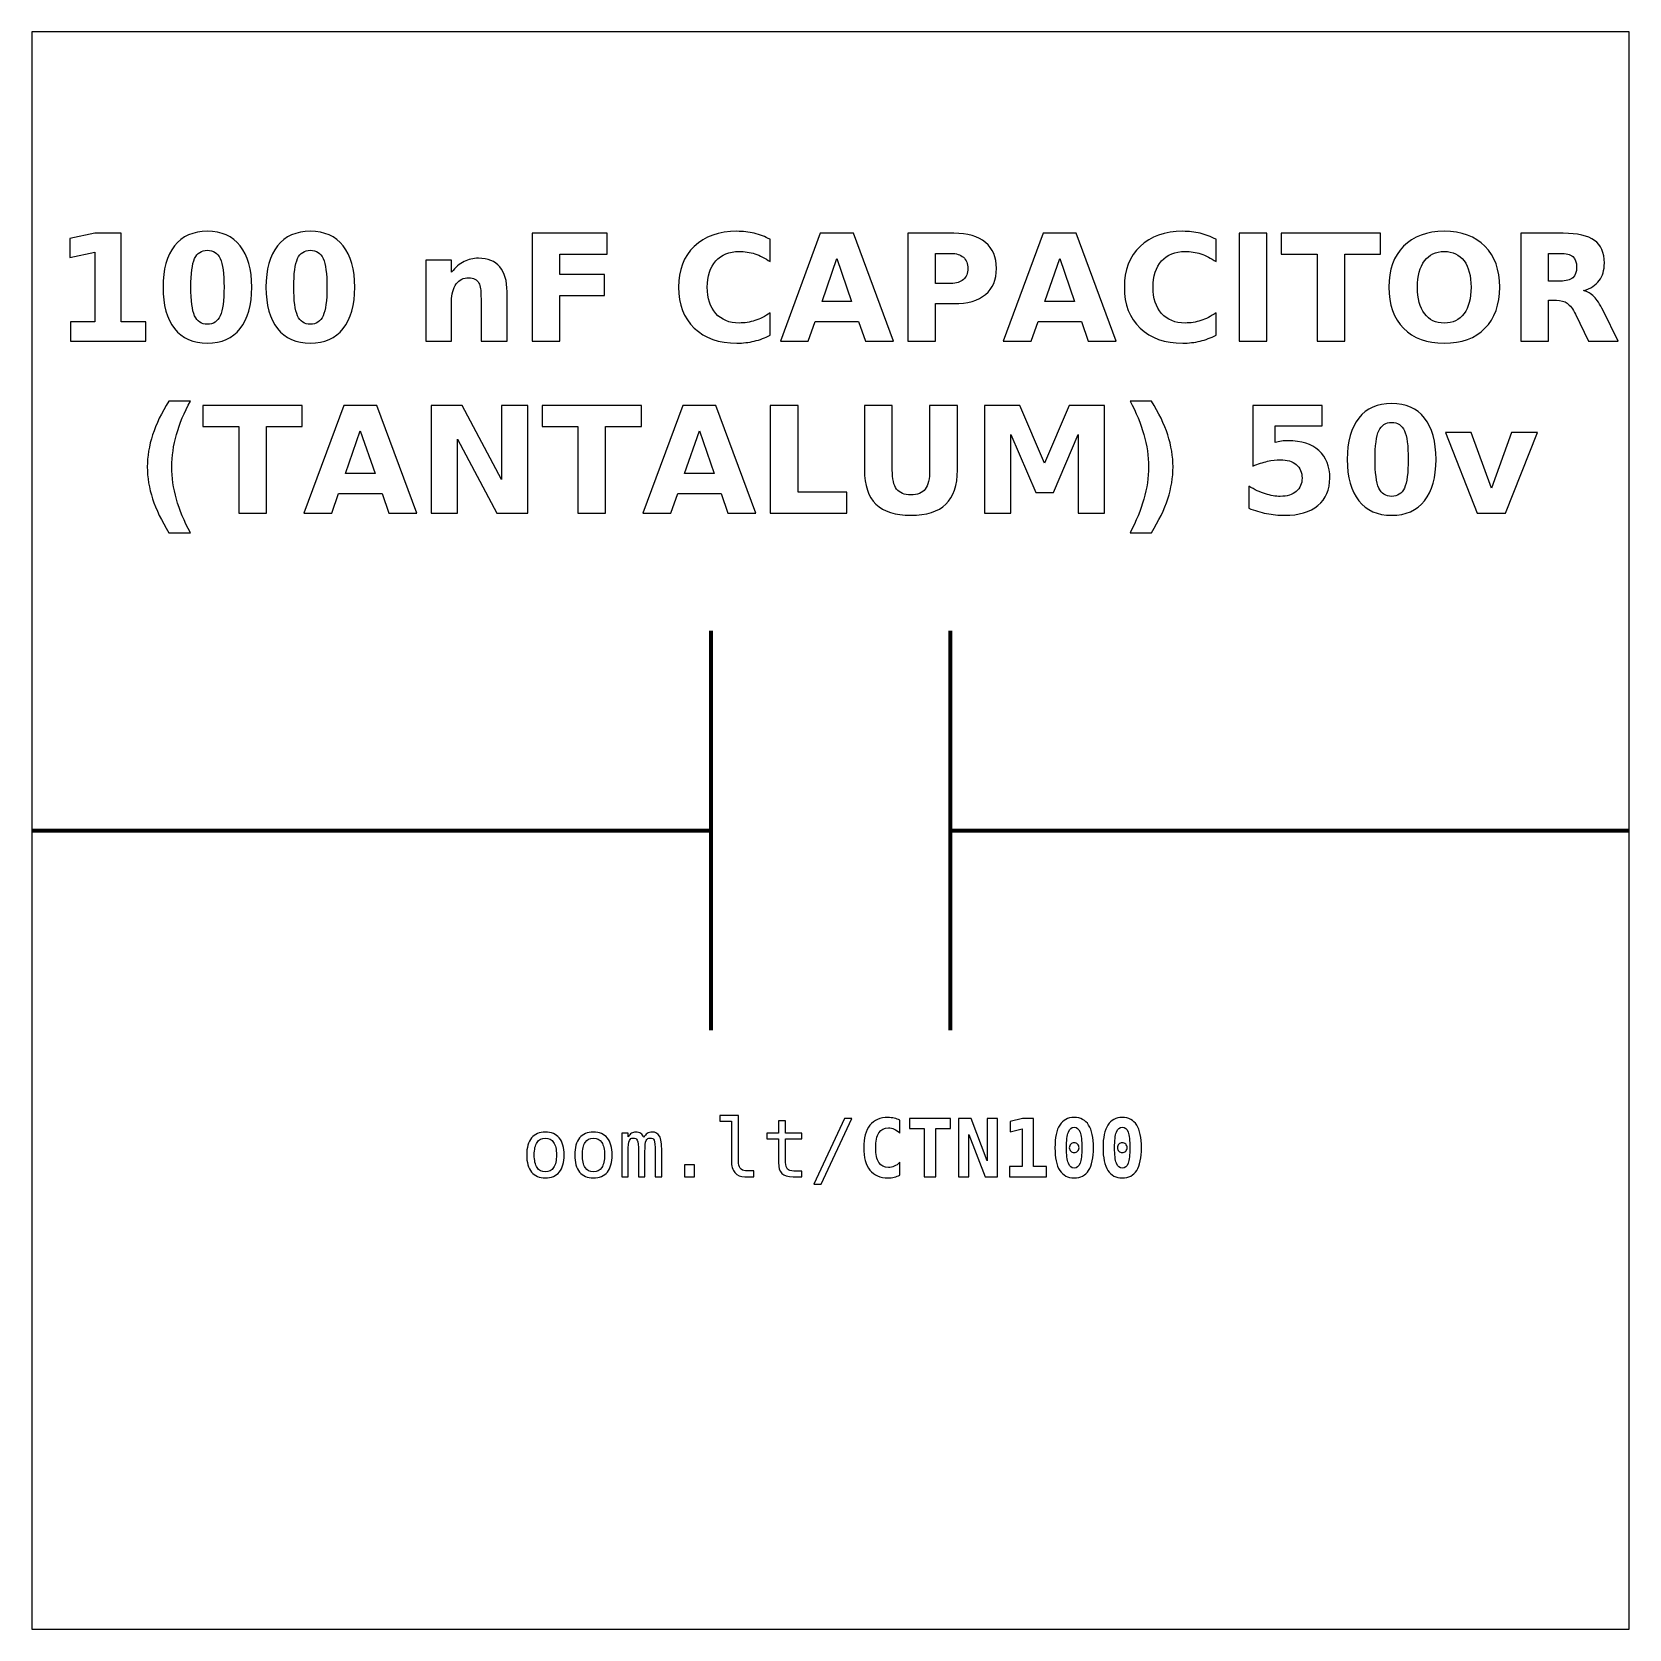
# Model space of a CAD drawing. Header units: centimetres. Extents: x -11.5 to -9.5, y -15.85 to -13.85.
import ezdxf

# ---------------------------------------------------------------- set-up
doc = ezdxf.new("R2010")
doc.units = ezdxf.units.CM
doc.header["$MEASUREMENT"] = 0
doc.layers.add('Layer 1', color=7, linetype='Continuous')

msp = doc.modelspace()

# ---------------------------------------------------------------- linework, layer by layer
at = {"layer": 'Layer 1', "color": 7}
msp.add_open_spline([(-11.5, -13.85), (-11.5, -13.85), (-9.5, -13.85), (-9.5, -13.85), (-9.5, -13.85), (-9.5, -13.85), (-9.5, -15.85), (-9.5, -15.85), (-9.5, -15.85), (-9.5, -15.85), (-11.5, -15.85), (-11.5, -15.85), (-11.5, -15.85), (-11.5, -15.85), (-11.5, -13.85), (-11.5, -13.85)], degree=3, knots=[0, 0, 0, 0, 0.25, 0.25, 0.25, 0.25, 0.5, 0.5, 0.5, 0.5, 0.75, 0.75, 0.75, 0.75, 1, 1, 1, 1], dxfattribs=at)
at = {"layer": 'Layer 1', "color": 250}
for points, knots in [([(-11.22467, -14.16972), (-11.22467, -14.1921), (-11.22949, -14.20936), (-11.23915, -14.22152), (-11.23915, -14.22152), (-11.24878, -14.23365), (-11.26249, -14.23973), (-11.28021, -14.23973), (-11.28021, -14.23973), (-11.29799, -14.23973), (-11.31172, -14.23365), (-11.32135, -14.22152), (-11.32135, -14.22152), (-11.33102, -14.20936), (-11.33583, -14.1921), (-11.33583, -14.16972), (-11.33583, -14.16972), (-11.33583, -14.14731), (-11.33102, -14.13003), (-11.32135, -14.11787), (-11.32135, -14.11787), (-11.31172, -14.10573), (-11.29799, -14.09965), (-11.28021, -14.09965), (-11.28021, -14.09965), (-11.26249, -14.09965), (-11.24878, -14.10573), (-11.23915, -14.11787), (-11.23915, -14.11787), (-11.22949, -14.13003), (-11.22467, -14.14731), (-11.22467, -14.16972)], [0, 0, 0, 0, 0.125, 0.125, 0.125, 0.125, 0.25, 0.25, 0.25, 0.25, 0.375, 0.375, 0.375, 0.375, 0.5, 0.5, 0.5, 0.5, 0.625, 0.625, 0.625, 0.625, 0.75, 0.75, 0.75, 0.75, 0.875, 0.875, 0.875, 0.875, 1, 1, 1, 1]), ([(-11.09579, -14.16972), (-11.09579, -14.1921), (-11.10061, -14.20936), (-11.11027, -14.22152), (-11.11027, -14.22152), (-11.1199, -14.23365), (-11.13361, -14.23973), (-11.15133, -14.23973), (-11.15133, -14.23973), (-11.16911, -14.23973), (-11.18284, -14.23365), (-11.19247, -14.22152), (-11.19247, -14.22152), (-11.20214, -14.20936), (-11.20695, -14.1921), (-11.20695, -14.16972), (-11.20695, -14.16972), (-11.20695, -14.14731), (-11.20214, -14.13003), (-11.19247, -14.11787), (-11.19247, -14.11787), (-11.18284, -14.10573), (-11.16911, -14.09965), (-11.15133, -14.09965), (-11.15133, -14.09965), (-11.13361, -14.09965), (-11.1199, -14.10573), (-11.11027, -14.11787), (-11.11027, -14.11787), (-11.10061, -14.13003), (-11.09579, -14.14731), (-11.09579, -14.16972)], [0, 0, 0, 0, 0.125, 0.125, 0.125, 0.125, 0.25, 0.25, 0.25, 0.25, 0.375, 0.375, 0.375, 0.375, 0.5, 0.5, 0.5, 0.5, 0.625, 0.625, 0.625, 0.625, 0.75, 0.75, 0.75, 0.75, 0.875, 0.875, 0.875, 0.875, 1, 1, 1, 1]), ([(-10.57551, -14.2297), (-10.5819, -14.233), (-10.58857, -14.2355), (-10.59551, -14.2372), (-10.59551, -14.2372), (-10.60243, -14.2389), (-10.60968, -14.23973), (-10.61721, -14.23973), (-10.61721, -14.23973), (-10.63968, -14.23973), (-10.6575, -14.23344), (-10.67065, -14.22087), (-10.67065, -14.22087), (-10.6838, -14.20831), (-10.69037, -14.19127), (-10.69037, -14.16972), (-10.69037, -14.16972), (-10.69037, -14.14815), (-10.6838, -14.13108), (-10.67065, -14.11851), (-10.67065, -14.11851), (-10.6575, -14.10595), (-10.63968, -14.09965), (-10.61721, -14.09965), (-10.61721, -14.09965), (-10.60968, -14.09965), (-10.60243, -14.10049), (-10.59551, -14.10218), (-10.59551, -14.10218), (-10.58857, -14.10388), (-10.5819, -14.10638), (-10.57551, -14.10969), (-10.57551, -14.10969), (-10.57551, -14.10969), (-10.57551, -14.13762), (-10.57551, -14.13762), (-10.57551, -14.13762), (-10.58196, -14.13321), (-10.58832, -14.13), (-10.59459, -14.12796), (-10.59459, -14.12796), (-10.60085, -14.12589), (-10.60746, -14.12487), (-10.6144, -14.12487), (-10.6144, -14.12487), (-10.62681, -14.12487), (-10.6366, -14.12885), (-10.6437, -14.13682), (-10.6437, -14.13682), (-10.65083, -14.14478), (-10.65438, -14.15574), (-10.65438, -14.16972), (-10.65438, -14.16972), (-10.65438, -14.18368), (-10.65083, -14.1946), (-10.6437, -14.20257), (-10.6437, -14.20257), (-10.6366, -14.21053), (-10.62681, -14.21451), (-10.6144, -14.21451), (-10.6144, -14.21451), (-10.60746, -14.21451), (-10.60085, -14.2135), (-10.59459, -14.21143), (-10.59459, -14.21143), (-10.58832, -14.20939), (-10.58196, -14.20618), (-10.57551, -14.20177), (-10.57551, -14.20177), (-10.57551, -14.20177), (-10.57551, -14.2297), (-10.57551, -14.2297)], [0, 0, 0, 0, 0.0555556, 0.0555556, 0.0555556, 0.0555556, 0.1111111, 0.1111111, 0.1111111, 0.1111111, 0.1666667, 0.1666667, 0.1666667, 0.1666667, 0.2222222, 0.2222222, 0.2222222, 0.2222222, 0.2777778, 0.2777778, 0.2777778, 0.2777778, 0.3333333, 0.3333333, 0.3333333, 0.3333333, 0.3888889, 0.3888889, 0.3888889, 0.3888889, 0.4444444, 0.4444444, 0.4444444, 0.4444444, 0.5, 0.5, 0.5, 0.5, 0.5555556, 0.5555556, 0.5555556, 0.5555556, 0.6111111, 0.6111111, 0.6111111, 0.6111111, 0.6666667, 0.6666667, 0.6666667, 0.6666667, 0.7222222, 0.7222222, 0.7222222, 0.7222222, 0.7777778, 0.7777778, 0.7777778, 0.7777778, 0.8333333, 0.8333333, 0.8333333, 0.8333333, 0.8888889, 0.8888889, 0.8888889, 0.8888889, 0.9444444, 0.9444444, 0.9444444, 0.9444444, 1, 1, 1, 1]), ([(-10.01717, -14.2297), (-10.02356, -14.233), (-10.03023, -14.2355), (-10.03717, -14.2372), (-10.03717, -14.2372), (-10.04409, -14.2389), (-10.05134, -14.23973), (-10.05887, -14.23973), (-10.05887, -14.23973), (-10.08134, -14.23973), (-10.09916, -14.23344), (-10.11231, -14.22087), (-10.11231, -14.22087), (-10.12546, -14.20831), (-10.13203, -14.19127), (-10.13203, -14.16972), (-10.13203, -14.16972), (-10.13203, -14.14815), (-10.12546, -14.13108), (-10.11231, -14.11851), (-10.11231, -14.11851), (-10.09916, -14.10595), (-10.08134, -14.09965), (-10.05887, -14.09965), (-10.05887, -14.09965), (-10.05134, -14.09965), (-10.04409, -14.10049), (-10.03717, -14.10218), (-10.03717, -14.10218), (-10.03023, -14.10388), (-10.02356, -14.10638), (-10.01717, -14.10969), (-10.01717, -14.10969), (-10.01717, -14.10969), (-10.01717, -14.13762), (-10.01717, -14.13762), (-10.01717, -14.13762), (-10.02362, -14.13321), (-10.02998, -14.13), (-10.03625, -14.12796), (-10.03625, -14.12796), (-10.04251, -14.12589), (-10.04912, -14.12487), (-10.05606, -14.12487), (-10.05606, -14.12487), (-10.06847, -14.12487), (-10.07826, -14.12885), (-10.08536, -14.13682), (-10.08536, -14.13682), (-10.09249, -14.14478), (-10.09604, -14.15574), (-10.09604, -14.16972), (-10.09604, -14.16972), (-10.09604, -14.18368), (-10.09249, -14.1946), (-10.08536, -14.20257), (-10.08536, -14.20257), (-10.07826, -14.21053), (-10.06847, -14.21451), (-10.05606, -14.21451), (-10.05606, -14.21451), (-10.04912, -14.21451), (-10.04251, -14.2135), (-10.03625, -14.21143), (-10.03625, -14.21143), (-10.02998, -14.20939), (-10.02362, -14.20618), (-10.01717, -14.20177), (-10.01717, -14.20177), (-10.01717, -14.20177), (-10.01717, -14.2297), (-10.01717, -14.2297)], [0, 0, 0, 0, 0.0555556, 0.0555556, 0.0555556, 0.0555556, 0.1111111, 0.1111111, 0.1111111, 0.1111111, 0.1666667, 0.1666667, 0.1666667, 0.1666667, 0.2222222, 0.2222222, 0.2222222, 0.2222222, 0.2777778, 0.2777778, 0.2777778, 0.2777778, 0.3333333, 0.3333333, 0.3333333, 0.3333333, 0.3888889, 0.3888889, 0.3888889, 0.3888889, 0.4444444, 0.4444444, 0.4444444, 0.4444444, 0.5, 0.5, 0.5, 0.5, 0.5555556, 0.5555556, 0.5555556, 0.5555556, 0.6111111, 0.6111111, 0.6111111, 0.6111111, 0.6666667, 0.6666667, 0.6666667, 0.6666667, 0.7222222, 0.7222222, 0.7222222, 0.7222222, 0.7777778, 0.7777778, 0.7777778, 0.7777778, 0.8333333, 0.8333333, 0.8333333, 0.8333333, 0.8888889, 0.8888889, 0.8888889, 0.8888889, 0.9444444, 0.9444444, 0.9444444, 0.9444444, 1, 1, 1, 1]), ([(-9.73143, -14.09965), (-9.70973, -14.09965), (-9.69272, -14.10586), (-9.68043, -14.1183), (-9.68043, -14.1183), (-9.66812, -14.13071), (-9.66197, -14.14784), (-9.66197, -14.16972), (-9.66197, -14.16972), (-9.66197, -14.19155), (-9.66812, -14.20868), (-9.68043, -14.22109), (-9.68043, -14.22109), (-9.69272, -14.23353), (-9.70973, -14.23973), (-9.73143, -14.23973), (-9.73143, -14.23973), (-9.75307, -14.23973), (-9.77004, -14.23353), (-9.78239, -14.22109), (-9.78239, -14.22109), (-9.79471, -14.20868), (-9.80088, -14.19155), (-9.80088, -14.16972), (-9.80088, -14.16972), (-9.80088, -14.14784), (-9.79471, -14.13071), (-9.78239, -14.1183), (-9.78239, -14.1183), (-9.77004, -14.10586), (-9.75307, -14.09965), (-9.73143, -14.09965)], [0, 0, 0, 0, 0.125, 0.125, 0.125, 0.125, 0.25, 0.25, 0.25, 0.25, 0.375, 0.375, 0.375, 0.375, 0.5, 0.5, 0.5, 0.5, 0.625, 0.625, 0.625, 0.625, 0.75, 0.75, 0.75, 0.75, 0.875, 0.875, 0.875, 0.875, 1, 1, 1, 1]), ([(-11.45187, -14.21306), (-11.45187, -14.21306), (-11.42112, -14.21306), (-11.42112, -14.21306), (-11.42112, -14.21306), (-11.42112, -14.21306), (-11.42112, -14.1258), (-11.42112, -14.1258), (-11.42112, -14.1258), (-11.42112, -14.1258), (-11.45267, -14.13231), (-11.45267, -14.13231), (-11.45267, -14.13231), (-11.45267, -14.13231), (-11.45267, -14.10861), (-11.45267, -14.10861), (-11.45267, -14.10861), (-11.45267, -14.10861), (-11.42131, -14.10209), (-11.42131, -14.10209), (-11.42131, -14.10209), (-11.42131, -14.10209), (-11.38822, -14.10209), (-11.38822, -14.10209), (-11.38822, -14.10209), (-11.38822, -14.10209), (-11.38822, -14.21306), (-11.38822, -14.21306), (-11.38822, -14.21306), (-11.38822, -14.21306), (-11.35747, -14.21306), (-11.35747, -14.21306), (-11.35747, -14.21306), (-11.35747, -14.21306), (-11.35747, -14.23711), (-11.35747, -14.23711), (-11.35747, -14.23711), (-11.35747, -14.23711), (-11.45187, -14.23711), (-11.45187, -14.23711), (-11.45187, -14.23711), (-11.45187, -14.23711), (-11.45187, -14.21306), (-11.45187, -14.21306)], [0, 0, 0, 0, 0.0909091, 0.0909091, 0.0909091, 0.0909091, 0.1818182, 0.1818182, 0.1818182, 0.1818182, 0.2727273, 0.2727273, 0.2727273, 0.2727273, 0.3636364, 0.3636364, 0.3636364, 0.3636364, 0.4545455, 0.4545455, 0.4545455, 0.4545455, 0.5454545, 0.5454545, 0.5454545, 0.5454545, 0.6363636, 0.6363636, 0.6363636, 0.6363636, 0.7272727, 0.7272727, 0.7272727, 0.7272727, 0.8181818, 0.8181818, 0.8181818, 0.8181818, 0.9090909, 0.9090909, 0.9090909, 0.9090909, 1, 1, 1, 1]), ([(-10.8736, -14.10209), (-10.8736, -14.10209), (-10.77964, -14.10209), (-10.77964, -14.10209), (-10.77964, -14.10209), (-10.77964, -14.10209), (-10.77964, -14.12842), (-10.77964, -14.12842), (-10.77964, -14.12842), (-10.77964, -14.12842), (-10.83878, -14.12842), (-10.83878, -14.12842), (-10.83878, -14.12842), (-10.83878, -14.12842), (-10.83878, -14.15355), (-10.83878, -14.15355), (-10.83878, -14.15355), (-10.83878, -14.15355), (-10.78316, -14.15355), (-10.78316, -14.15355), (-10.78316, -14.15355), (-10.78316, -14.15355), (-10.78316, -14.17988), (-10.78316, -14.17988), (-10.78316, -14.17988), (-10.78316, -14.17988), (-10.83878, -14.17988), (-10.83878, -14.17988), (-10.83878, -14.17988), (-10.83878, -14.17988), (-10.83878, -14.23711), (-10.83878, -14.23711), (-10.83878, -14.23711), (-10.83878, -14.23711), (-10.8736, -14.23711), (-10.8736, -14.23711), (-10.8736, -14.23711), (-10.8736, -14.23711), (-10.8736, -14.10209), (-10.8736, -14.10209)], [0, 0, 0, 0, 0.1, 0.1, 0.1, 0.1, 0.2, 0.2, 0.2, 0.2, 0.3, 0.3, 0.3, 0.3, 0.4, 0.4, 0.4, 0.4, 0.5, 0.5, 0.5, 0.5, 0.6, 0.6, 0.6, 0.6, 0.7, 0.7, 0.7, 0.7, 0.8, 0.8, 0.8, 0.8, 0.9, 0.9, 0.9, 0.9, 1, 1, 1, 1]), ([(-10.46476, -14.21254), (-10.46476, -14.21254), (-10.51921, -14.21254), (-10.51921, -14.21254), (-10.51921, -14.21254), (-10.51921, -14.21254), (-10.52779, -14.23711), (-10.52779, -14.23711), (-10.52779, -14.23711), (-10.52779, -14.23711), (-10.56279, -14.23711), (-10.56279, -14.23711), (-10.56279, -14.23711), (-10.56279, -14.23711), (-10.51279, -14.10209), (-10.51279, -14.10209), (-10.51279, -14.10209), (-10.51279, -14.10209), (-10.47127, -14.10209), (-10.47127, -14.10209), (-10.47127, -14.10209), (-10.47127, -14.10209), (-10.42126, -14.23711), (-10.42126, -14.23711), (-10.42126, -14.23711), (-10.42126, -14.23711), (-10.45627, -14.23711), (-10.45627, -14.23711), (-10.45627, -14.23711), (-10.45627, -14.23711), (-10.46476, -14.21254), (-10.46476, -14.21254)], [0, 0, 0, 0, 0.125, 0.125, 0.125, 0.125, 0.25, 0.25, 0.25, 0.25, 0.375, 0.375, 0.375, 0.375, 0.5, 0.5, 0.5, 0.5, 0.625, 0.625, 0.625, 0.625, 0.75, 0.75, 0.75, 0.75, 0.875, 0.875, 0.875, 0.875, 1, 1, 1, 1]), ([(-10.40333, -14.10209), (-10.40333, -14.10209), (-10.34555, -14.10209), (-10.34555, -14.10209), (-10.34555, -14.10209), (-10.32835, -14.10209), (-10.31517, -14.10592), (-10.30597, -14.11354), (-10.30597, -14.11354), (-10.29677, -14.12117), (-10.29217, -14.13203), (-10.29217, -14.14614), (-10.29217, -14.14614), (-10.29217, -14.16028), (-10.29677, -14.17118), (-10.30597, -14.1788), (-10.30597, -14.1788), (-10.31517, -14.18642), (-10.32835, -14.19025), (-10.34555, -14.19025), (-10.34555, -14.19025), (-10.34555, -14.19025), (-10.36851, -14.19025), (-10.36851, -14.19025), (-10.36851, -14.19025), (-10.36851, -14.19025), (-10.36851, -14.23711), (-10.36851, -14.23711), (-10.36851, -14.23711), (-10.36851, -14.23711), (-10.40333, -14.23711), (-10.40333, -14.23711), (-10.40333, -14.23711), (-10.40333, -14.23711), (-10.40333, -14.10209), (-10.40333, -14.10209)], [0, 0, 0, 0, 0.1111111, 0.1111111, 0.1111111, 0.1111111, 0.2222222, 0.2222222, 0.2222222, 0.2222222, 0.3333333, 0.3333333, 0.3333333, 0.3333333, 0.4444444, 0.4444444, 0.4444444, 0.4444444, 0.5555556, 0.5555556, 0.5555556, 0.5555556, 0.6666667, 0.6666667, 0.6666667, 0.6666667, 0.7777778, 0.7777778, 0.7777778, 0.7777778, 0.8888889, 0.8888889, 0.8888889, 0.8888889, 1, 1, 1, 1]), ([(-10.18568, -14.21254), (-10.18568, -14.21254), (-10.24013, -14.21254), (-10.24013, -14.21254), (-10.24013, -14.21254), (-10.24013, -14.21254), (-10.24871, -14.23711), (-10.24871, -14.23711), (-10.24871, -14.23711), (-10.24871, -14.23711), (-10.28371, -14.23711), (-10.28371, -14.23711), (-10.28371, -14.23711), (-10.28371, -14.23711), (-10.23371, -14.10209), (-10.23371, -14.10209), (-10.23371, -14.10209), (-10.23371, -14.10209), (-10.19219, -14.10209), (-10.19219, -14.10209), (-10.19219, -14.10209), (-10.19219, -14.10209), (-10.14218, -14.23711), (-10.14218, -14.23711), (-10.14218, -14.23711), (-10.14218, -14.23711), (-10.17719, -14.23711), (-10.17719, -14.23711), (-10.17719, -14.23711), (-10.17719, -14.23711), (-10.18568, -14.21254), (-10.18568, -14.21254)], [0, 0, 0, 0, 0.125, 0.125, 0.125, 0.125, 0.25, 0.25, 0.25, 0.25, 0.375, 0.375, 0.375, 0.375, 0.5, 0.5, 0.5, 0.5, 0.625, 0.625, 0.625, 0.625, 0.75, 0.75, 0.75, 0.75, 0.875, 0.875, 0.875, 0.875, 1, 1, 1, 1]), ([(-9.98834, -14.10209), (-9.98834, -14.10209), (-9.95352, -14.10209), (-9.95352, -14.10209), (-9.95352, -14.10209), (-9.95352, -14.10209), (-9.95352, -14.23711), (-9.95352, -14.23711), (-9.95352, -14.23711), (-9.95352, -14.23711), (-9.98834, -14.23711), (-9.98834, -14.23711), (-9.98834, -14.23711), (-9.98834, -14.23711), (-9.98834, -14.10209), (-9.98834, -14.10209)], [0, 0, 0, 0, 0.25, 0.25, 0.25, 0.25, 0.5, 0.5, 0.5, 0.5, 0.75, 0.75, 0.75, 0.75, 1, 1, 1, 1]), ([(-9.93555, -14.10209), (-9.93555, -14.10209), (-9.81112, -14.10209), (-9.81112, -14.10209), (-9.81112, -14.10209), (-9.81112, -14.10209), (-9.81112, -14.12842), (-9.81112, -14.12842), (-9.81112, -14.12842), (-9.81112, -14.12842), (-9.85588, -14.12842), (-9.85588, -14.12842), (-9.85588, -14.12842), (-9.85588, -14.12842), (-9.85588, -14.23711), (-9.85588, -14.23711), (-9.85588, -14.23711), (-9.85588, -14.23711), (-9.8907, -14.23711), (-9.8907, -14.23711), (-9.8907, -14.23711), (-9.8907, -14.23711), (-9.8907, -14.12842), (-9.8907, -14.12842), (-9.8907, -14.12842), (-9.8907, -14.12842), (-9.93555, -14.12842), (-9.93555, -14.12842), (-9.93555, -14.12842), (-9.93555, -14.12842), (-9.93555, -14.10209), (-9.93555, -14.10209)], [0, 0, 0, 0, 0.125, 0.125, 0.125, 0.125, 0.25, 0.25, 0.25, 0.25, 0.375, 0.375, 0.375, 0.375, 0.5, 0.5, 0.5, 0.5, 0.625, 0.625, 0.625, 0.625, 0.75, 0.75, 0.75, 0.75, 0.875, 0.875, 0.875, 0.875, 1, 1, 1, 1]), ([(-9.60082, -14.18602), (-9.60082, -14.18602), (-9.60082, -14.23711), (-9.60082, -14.23711), (-9.60082, -14.23711), (-9.60082, -14.23711), (-9.63564, -14.23711), (-9.63564, -14.23711), (-9.63564, -14.23711), (-9.63564, -14.23711), (-9.63564, -14.10209), (-9.63564, -14.10209), (-9.63564, -14.10209), (-9.63564, -14.10209), (-9.58246, -14.10209), (-9.58246, -14.10209), (-9.58246, -14.10209), (-9.56468, -14.10209), (-9.55162, -14.10509), (-9.54335, -14.11104), (-9.54335, -14.11104), (-9.53504, -14.117), (-9.53091, -14.12645), (-9.53091, -14.13935), (-9.53091, -14.13935), (-9.53091, -14.14827), (-9.53307, -14.15562), (-9.53736, -14.16133), (-9.53736, -14.16133), (-9.54168, -14.16707), (-9.54819, -14.1713), (-9.55687, -14.17398), (-9.55687, -14.17398), (-9.55211, -14.1751), (-9.54782, -14.17753), (-9.54406, -14.18136), (-9.54406, -14.18136), (-9.54029, -14.18519), (-9.53649, -14.19099), (-9.53263, -14.19877), (-9.53263, -14.19877), (-9.53263, -14.19877), (-9.51371, -14.23711), (-9.51371, -14.23711), (-9.51371, -14.23711), (-9.51371, -14.23711), (-9.55082, -14.23711), (-9.55082, -14.23711), (-9.55082, -14.23711), (-9.55082, -14.23711), (-9.56727, -14.20356), (-9.56727, -14.20356), (-9.56727, -14.20356), (-9.57057, -14.19683), (-9.57394, -14.1922), (-9.57736, -14.18973), (-9.57736, -14.18973), (-9.58076, -14.18726), (-9.5853, -14.18602), (-9.59098, -14.18602), (-9.59098, -14.18602), (-9.59098, -14.18602), (-9.60082, -14.18602), (-9.60082, -14.18602)], [0, 0, 0, 0, 0.0625, 0.0625, 0.0625, 0.0625, 0.125, 0.125, 0.125, 0.125, 0.1875, 0.1875, 0.1875, 0.1875, 0.25, 0.25, 0.25, 0.25, 0.3125, 0.3125, 0.3125, 0.3125, 0.375, 0.375, 0.375, 0.375, 0.4375, 0.4375, 0.4375, 0.4375, 0.5, 0.5, 0.5, 0.5, 0.5625, 0.5625, 0.5625, 0.5625, 0.625, 0.625, 0.625, 0.625, 0.6875, 0.6875, 0.6875, 0.6875, 0.75, 0.75, 0.75, 0.75, 0.8125, 0.8125, 0.8125, 0.8125, 0.875, 0.875, 0.875, 0.875, 0.9375, 0.9375, 0.9375, 0.9375, 1, 1, 1, 1]), ([(-11.25949, -14.16948), (-11.25949, -14.15259), (-11.26107, -14.14071), (-11.26425, -14.13379), (-11.26425, -14.13379), (-11.2674, -14.12691), (-11.27274, -14.12345), (-11.28021, -14.12345), (-11.28021, -14.12345), (-11.28768, -14.12345), (-11.29302, -14.12691), (-11.29623, -14.13379), (-11.29623, -14.13379), (-11.29941, -14.14071), (-11.30101, -14.15259), (-11.30101, -14.16948), (-11.30101, -14.16948), (-11.30101, -14.18652), (-11.29941, -14.19856), (-11.29623, -14.20553), (-11.29623, -14.20553), (-11.29302, -14.21254), (-11.28768, -14.21603), (-11.28021, -14.21603), (-11.28021, -14.21603), (-11.2728, -14.21603), (-11.26749, -14.21254), (-11.26428, -14.20553), (-11.26428, -14.20553), (-11.2611, -14.19856), (-11.25949, -14.18652), (-11.25949, -14.16948)], [0, 0, 0, 0, 0.125, 0.125, 0.125, 0.125, 0.25, 0.25, 0.25, 0.25, 0.375, 0.375, 0.375, 0.375, 0.5, 0.5, 0.5, 0.5, 0.625, 0.625, 0.625, 0.625, 0.75, 0.75, 0.75, 0.75, 0.875, 0.875, 0.875, 0.875, 1, 1, 1, 1]), ([(-11.13061, -14.16948), (-11.13061, -14.15259), (-11.13219, -14.14071), (-11.13537, -14.13379), (-11.13537, -14.13379), (-11.13852, -14.12691), (-11.14386, -14.12345), (-11.15133, -14.12345), (-11.15133, -14.12345), (-11.1588, -14.12345), (-11.16414, -14.12691), (-11.16735, -14.13379), (-11.16735, -14.13379), (-11.17053, -14.14071), (-11.17213, -14.15259), (-11.17213, -14.16948), (-11.17213, -14.16948), (-11.17213, -14.18652), (-11.17053, -14.19856), (-11.16735, -14.20553), (-11.16735, -14.20553), (-11.16414, -14.21254), (-11.1588, -14.21603), (-11.15133, -14.21603), (-11.15133, -14.21603), (-11.14392, -14.21603), (-11.13861, -14.21254), (-11.1354, -14.20553), (-11.1354, -14.20553), (-11.13222, -14.19856), (-11.13061, -14.18652), (-11.13061, -14.16948)], [0, 0, 0, 0, 0.125, 0.125, 0.125, 0.125, 0.25, 0.25, 0.25, 0.25, 0.375, 0.375, 0.375, 0.375, 0.5, 0.5, 0.5, 0.5, 0.625, 0.625, 0.625, 0.625, 0.75, 0.75, 0.75, 0.75, 0.875, 0.875, 0.875, 0.875, 1, 1, 1, 1]), ([(-10.90506, -14.17544), (-10.90506, -14.17544), (-10.90506, -14.23711), (-10.90506, -14.23711), (-10.90506, -14.23711), (-10.90506, -14.23711), (-10.93762, -14.23711), (-10.93762, -14.23711), (-10.93762, -14.23711), (-10.93762, -14.23711), (-10.93762, -14.22708), (-10.93762, -14.22708), (-10.93762, -14.22708), (-10.93762, -14.22708), (-10.93762, -14.18991), (-10.93762, -14.18991), (-10.93762, -14.18991), (-10.93762, -14.18118), (-10.93781, -14.17513), (-10.93821, -14.17182), (-10.93821, -14.17182), (-10.93861, -14.16852), (-10.93929, -14.16608), (-10.94025, -14.16451), (-10.94025, -14.16451), (-10.94151, -14.16238), (-10.94324, -14.16074), (-10.9454, -14.15957), (-10.9454, -14.15957), (-10.94756, -14.1584), (-10.95003, -14.15781), (-10.95281, -14.15781), (-10.95281, -14.15781), (-10.95957, -14.15781), (-10.96488, -14.1604), (-10.96874, -14.16562), (-10.96874, -14.16562), (-10.9726, -14.17084), (-10.97451, -14.17806), (-10.97451, -14.18729), (-10.97451, -14.18729), (-10.97451, -14.18729), (-10.97451, -14.23711), (-10.97451, -14.23711), (-10.97451, -14.23711), (-10.97451, -14.23711), (-11.00689, -14.23711), (-11.00689, -14.23711), (-11.00689, -14.23711), (-11.00689, -14.23711), (-11.00689, -14.13583), (-11.00689, -14.13583), (-11.00689, -14.13583), (-11.00689, -14.13583), (-10.97451, -14.13583), (-10.97451, -14.13583), (-10.97451, -14.13583), (-10.97451, -14.13583), (-10.97451, -14.15068), (-10.97451, -14.15068), (-10.97451, -14.15068), (-10.96963, -14.14475), (-10.96445, -14.1404), (-10.95895, -14.13759), (-10.95895, -14.13759), (-10.95346, -14.13478), (-10.94741, -14.13339), (-10.94077, -14.13339), (-10.94077, -14.13339), (-10.92907, -14.13339), (-10.92021, -14.13697), (-10.91413, -14.14417), (-10.91413, -14.14417), (-10.90808, -14.15133), (-10.90506, -14.16176), (-10.90506, -14.17544)], [0, 0, 0, 0, 0.0526316, 0.0526316, 0.0526316, 0.0526316, 0.1052632, 0.1052632, 0.1052632, 0.1052632, 0.1578947, 0.1578947, 0.1578947, 0.1578947, 0.2105263, 0.2105263, 0.2105263, 0.2105263, 0.2631579, 0.2631579, 0.2631579, 0.2631579, 0.3157895, 0.3157895, 0.3157895, 0.3157895, 0.3684211, 0.3684211, 0.3684211, 0.3684211, 0.4210526, 0.4210526, 0.4210526, 0.4210526, 0.4736842, 0.4736842, 0.4736842, 0.4736842, 0.5263158, 0.5263158, 0.5263158, 0.5263158, 0.5789474, 0.5789474, 0.5789474, 0.5789474, 0.6315789, 0.6315789, 0.6315789, 0.6315789, 0.6842105, 0.6842105, 0.6842105, 0.6842105, 0.7368421, 0.7368421, 0.7368421, 0.7368421, 0.7894737, 0.7894737, 0.7894737, 0.7894737, 0.8421053, 0.8421053, 0.8421053, 0.8421053, 0.8947368, 0.8947368, 0.8947368, 0.8947368, 0.9473684, 0.9473684, 0.9473684, 0.9473684, 1, 1, 1, 1]), ([(-10.51053, -14.18747), (-10.51053, -14.18747), (-10.47352, -14.18747), (-10.47352, -14.18747), (-10.47352, -14.18747), (-10.47352, -14.18747), (-10.49198, -14.13376), (-10.49198, -14.13376), (-10.49198, -14.13376), (-10.49198, -14.13376), (-10.51053, -14.18747), (-10.51053, -14.18747)], [0, 0, 0, 0, 0.3333333, 0.3333333, 0.3333333, 0.3333333, 0.6666667, 0.6666667, 0.6666667, 0.6666667, 1, 1, 1, 1]), ([(-10.36851, -14.12731), (-10.36851, -14.12731), (-10.36851, -14.16503), (-10.36851, -14.16503), (-10.36851, -14.16503), (-10.36851, -14.16503), (-10.34925, -14.16503), (-10.34925, -14.16503), (-10.34925, -14.16503), (-10.34249, -14.16503), (-10.33727, -14.1634), (-10.3336, -14.16009), (-10.3336, -14.16009), (-10.32993, -14.15682), (-10.32807, -14.15216), (-10.32807, -14.14614), (-10.32807, -14.14614), (-10.32807, -14.14009), (-10.32993, -14.13546), (-10.3336, -14.13219), (-10.3336, -14.13219), (-10.33727, -14.12895), (-10.34249, -14.12731), (-10.34925, -14.12731), (-10.34925, -14.12731), (-10.34925, -14.12731), (-10.36851, -14.12731), (-10.36851, -14.12731)], [0, 0, 0, 0, 0.1428571, 0.1428571, 0.1428571, 0.1428571, 0.2857143, 0.2857143, 0.2857143, 0.2857143, 0.4285714, 0.4285714, 0.4285714, 0.4285714, 0.5714286, 0.5714286, 0.5714286, 0.5714286, 0.7142857, 0.7142857, 0.7142857, 0.7142857, 0.8571429, 0.8571429, 0.8571429, 0.8571429, 1, 1, 1, 1]), ([(-10.23145, -14.18747), (-10.23145, -14.18747), (-10.19444, -14.18747), (-10.19444, -14.18747), (-10.19444, -14.18747), (-10.19444, -14.18747), (-10.2129, -14.13376), (-10.2129, -14.13376), (-10.2129, -14.13376), (-10.2129, -14.13376), (-10.23145, -14.18747), (-10.23145, -14.18747)], [0, 0, 0, 0, 0.3333333, 0.3333333, 0.3333333, 0.3333333, 0.6666667, 0.6666667, 0.6666667, 0.6666667, 1, 1, 1, 1]), ([(-9.73143, -14.12487), (-9.74205, -14.12487), (-9.75026, -14.12879), (-9.75612, -14.13663), (-9.75612, -14.13663), (-9.76196, -14.14447), (-9.76489, -14.15549), (-9.76489, -14.16972), (-9.76489, -14.16972), (-9.76489, -14.18392), (-9.76196, -14.19491), (-9.75612, -14.20275), (-9.75612, -14.20275), (-9.75026, -14.21059), (-9.74205, -14.21451), (-9.73143, -14.21451), (-9.73143, -14.21451), (-9.72075, -14.21451), (-9.7125, -14.21059), (-9.70664, -14.20275), (-9.70664, -14.20275), (-9.70081, -14.19491), (-9.69787, -14.18392), (-9.69787, -14.16972), (-9.69787, -14.16972), (-9.69787, -14.15549), (-9.70081, -14.14447), (-9.70664, -14.13663), (-9.70664, -14.13663), (-9.7125, -14.12879), (-9.72075, -14.12487), (-9.73143, -14.12487)], [0, 0, 0, 0, 0.125, 0.125, 0.125, 0.125, 0.25, 0.25, 0.25, 0.25, 0.375, 0.375, 0.375, 0.375, 0.5, 0.5, 0.5, 0.5, 0.625, 0.625, 0.625, 0.625, 0.75, 0.75, 0.75, 0.75, 0.875, 0.875, 0.875, 0.875, 1, 1, 1, 1]), ([(-9.58616, -14.16198), (-9.57887, -14.16198), (-9.57363, -14.16062), (-9.57048, -14.1579), (-9.57048, -14.1579), (-9.5673, -14.15519), (-9.56572, -14.15071), (-9.56572, -14.1445), (-9.56572, -14.1445), (-9.56572, -14.13836), (-9.5673, -14.13395), (-9.57048, -14.13129), (-9.57048, -14.13129), (-9.57363, -14.12864), (-9.57887, -14.12731), (-9.58616, -14.12731), (-9.58616, -14.12731), (-9.58616, -14.12731), (-9.60082, -14.12731), (-9.60082, -14.12731), (-9.60082, -14.12731), (-9.60082, -14.12731), (-9.60082, -14.16198), (-9.60082, -14.16198), (-9.60082, -14.16198), (-9.60082, -14.16198), (-9.58616, -14.16198), (-9.58616, -14.16198)], [0, 0, 0, 0, 0.1428571, 0.1428571, 0.1428571, 0.1428571, 0.2857143, 0.2857143, 0.2857143, 0.2857143, 0.4285714, 0.4285714, 0.4285714, 0.4285714, 0.5714286, 0.5714286, 0.5714286, 0.5714286, 0.7142857, 0.7142857, 0.7142857, 0.7142857, 0.8571429, 0.8571429, 0.8571429, 0.8571429, 1, 1, 1, 1]), ([(-11.30165, -14.47712), (-11.30165, -14.47712), (-11.3285, -14.47712), (-11.3285, -14.47712), (-11.3285, -14.47712), (-11.33773, -14.46224), (-11.34455, -14.44807), (-11.34894, -14.43464), (-11.34894, -14.43464), (-11.35335, -14.42125), (-11.35554, -14.40794), (-11.35554, -14.39473), (-11.35554, -14.39473), (-11.35554, -14.38152), (-11.35332, -14.36815), (-11.34891, -14.35463), (-11.34891, -14.35463), (-11.34446, -14.34108), (-11.33767, -14.32694), (-11.3285, -14.31216), (-11.3285, -14.31216), (-11.3285, -14.31216), (-11.30165, -14.31216), (-11.30165, -14.31216), (-11.30165, -14.31216), (-11.30936, -14.32645), (-11.31514, -14.34043), (-11.31899, -14.35408), (-11.31899, -14.35408), (-11.32285, -14.36772), (-11.3248, -14.38121), (-11.3248, -14.39454), (-11.3248, -14.39454), (-11.3248, -14.40788), (-11.32288, -14.42137), (-11.31906, -14.43507), (-11.31906, -14.43507), (-11.31523, -14.44875), (-11.30942, -14.46276), (-11.30165, -14.47712)], [0, 0, 0, 0, 0.1, 0.1, 0.1, 0.1, 0.2, 0.2, 0.2, 0.2, 0.3, 0.3, 0.3, 0.3, 0.4, 0.4, 0.4, 0.4, 0.5, 0.5, 0.5, 0.5, 0.6, 0.6, 0.6, 0.6, 0.7, 0.7, 0.7, 0.7, 0.8, 0.8, 0.8, 0.8, 0.9, 0.9, 0.9, 0.9, 1, 1, 1, 1]), ([(-11.28593, -14.31768), (-11.28593, -14.31768), (-11.1615, -14.31768), (-11.1615, -14.31768), (-11.1615, -14.31768), (-11.1615, -14.31768), (-11.1615, -14.34401), (-11.1615, -14.34401), (-11.1615, -14.34401), (-11.1615, -14.34401), (-11.20626, -14.34401), (-11.20626, -14.34401), (-11.20626, -14.34401), (-11.20626, -14.34401), (-11.20626, -14.4527), (-11.20626, -14.4527), (-11.20626, -14.4527), (-11.20626, -14.4527), (-11.24108, -14.4527), (-11.24108, -14.4527), (-11.24108, -14.4527), (-11.24108, -14.4527), (-11.24108, -14.34401), (-11.24108, -14.34401), (-11.24108, -14.34401), (-11.24108, -14.34401), (-11.28593, -14.34401), (-11.28593, -14.34401), (-11.28593, -14.34401), (-11.28593, -14.34401), (-11.28593, -14.31768), (-11.28593, -14.31768)], [0, 0, 0, 0, 0.125, 0.125, 0.125, 0.125, 0.25, 0.25, 0.25, 0.25, 0.375, 0.375, 0.375, 0.375, 0.5, 0.5, 0.5, 0.5, 0.625, 0.625, 0.625, 0.625, 0.75, 0.75, 0.75, 0.75, 0.875, 0.875, 0.875, 0.875, 1, 1, 1, 1]), ([(-11.06156, -14.42813), (-11.06156, -14.42813), (-11.11601, -14.42813), (-11.11601, -14.42813), (-11.11601, -14.42813), (-11.11601, -14.42813), (-11.12459, -14.4527), (-11.12459, -14.4527), (-11.12459, -14.4527), (-11.12459, -14.4527), (-11.15959, -14.4527), (-11.15959, -14.4527), (-11.15959, -14.4527), (-11.15959, -14.4527), (-11.10959, -14.31768), (-11.10959, -14.31768), (-11.10959, -14.31768), (-11.10959, -14.31768), (-11.06807, -14.31768), (-11.06807, -14.31768), (-11.06807, -14.31768), (-11.06807, -14.31768), (-11.01806, -14.4527), (-11.01806, -14.4527), (-11.01806, -14.4527), (-11.01806, -14.4527), (-11.05307, -14.4527), (-11.05307, -14.4527), (-11.05307, -14.4527), (-11.05307, -14.4527), (-11.06156, -14.42813), (-11.06156, -14.42813)], [0, 0, 0, 0, 0.125, 0.125, 0.125, 0.125, 0.25, 0.25, 0.25, 0.25, 0.375, 0.375, 0.375, 0.375, 0.5, 0.5, 0.5, 0.5, 0.625, 0.625, 0.625, 0.625, 0.75, 0.75, 0.75, 0.75, 0.875, 0.875, 0.875, 0.875, 1, 1, 1, 1]), ([(-11.00013, -14.31768), (-11.00013, -14.31768), (-10.96124, -14.31768), (-10.96124, -14.31768), (-10.96124, -14.31768), (-10.96124, -14.31768), (-10.91213, -14.41029), (-10.91213, -14.41029), (-10.91213, -14.41029), (-10.91213, -14.41029), (-10.91213, -14.31768), (-10.91213, -14.31768), (-10.91213, -14.31768), (-10.91213, -14.31768), (-10.87913, -14.31768), (-10.87913, -14.31768), (-10.87913, -14.31768), (-10.87913, -14.31768), (-10.87913, -14.4527), (-10.87913, -14.4527), (-10.87913, -14.4527), (-10.87913, -14.4527), (-10.91802, -14.4527), (-10.91802, -14.4527), (-10.91802, -14.4527), (-10.91802, -14.4527), (-10.96713, -14.36009), (-10.96713, -14.36009), (-10.96713, -14.36009), (-10.96713, -14.36009), (-10.96713, -14.4527), (-10.96713, -14.4527), (-10.96713, -14.4527), (-10.96713, -14.4527), (-11.00013, -14.4527), (-11.00013, -14.4527), (-11.00013, -14.4527), (-11.00013, -14.4527), (-11.00013, -14.31768), (-11.00013, -14.31768)], [0, 0, 0, 0, 0.1, 0.1, 0.1, 0.1, 0.2, 0.2, 0.2, 0.2, 0.3, 0.3, 0.3, 0.3, 0.4, 0.4, 0.4, 0.4, 0.5, 0.5, 0.5, 0.5, 0.6, 0.6, 0.6, 0.6, 0.7, 0.7, 0.7, 0.7, 0.8, 0.8, 0.8, 0.8, 0.9, 0.9, 0.9, 0.9, 1, 1, 1, 1]), ([(-10.86125, -14.31768), (-10.86125, -14.31768), (-10.73682, -14.31768), (-10.73682, -14.31768), (-10.73682, -14.31768), (-10.73682, -14.31768), (-10.73682, -14.34401), (-10.73682, -14.34401), (-10.73682, -14.34401), (-10.73682, -14.34401), (-10.78158, -14.34401), (-10.78158, -14.34401), (-10.78158, -14.34401), (-10.78158, -14.34401), (-10.78158, -14.4527), (-10.78158, -14.4527), (-10.78158, -14.4527), (-10.78158, -14.4527), (-10.8164, -14.4527), (-10.8164, -14.4527), (-10.8164, -14.4527), (-10.8164, -14.4527), (-10.8164, -14.34401), (-10.8164, -14.34401), (-10.8164, -14.34401), (-10.8164, -14.34401), (-10.86125, -14.34401), (-10.86125, -14.34401), (-10.86125, -14.34401), (-10.86125, -14.34401), (-10.86125, -14.31768), (-10.86125, -14.31768)], [0, 0, 0, 0, 0.125, 0.125, 0.125, 0.125, 0.25, 0.25, 0.25, 0.25, 0.375, 0.375, 0.375, 0.375, 0.5, 0.5, 0.5, 0.5, 0.625, 0.625, 0.625, 0.625, 0.75, 0.75, 0.75, 0.75, 0.875, 0.875, 0.875, 0.875, 1, 1, 1, 1]), ([(-10.63688, -14.42813), (-10.63688, -14.42813), (-10.69133, -14.42813), (-10.69133, -14.42813), (-10.69133, -14.42813), (-10.69133, -14.42813), (-10.69991, -14.4527), (-10.69991, -14.4527), (-10.69991, -14.4527), (-10.69991, -14.4527), (-10.73491, -14.4527), (-10.73491, -14.4527), (-10.73491, -14.4527), (-10.73491, -14.4527), (-10.68491, -14.31768), (-10.68491, -14.31768), (-10.68491, -14.31768), (-10.68491, -14.31768), (-10.64339, -14.31768), (-10.64339, -14.31768), (-10.64339, -14.31768), (-10.64339, -14.31768), (-10.59338, -14.4527), (-10.59338, -14.4527), (-10.59338, -14.4527), (-10.59338, -14.4527), (-10.62839, -14.4527), (-10.62839, -14.4527), (-10.62839, -14.4527), (-10.62839, -14.4527), (-10.63688, -14.42813), (-10.63688, -14.42813)], [0, 0, 0, 0, 0.125, 0.125, 0.125, 0.125, 0.25, 0.25, 0.25, 0.25, 0.375, 0.375, 0.375, 0.375, 0.5, 0.5, 0.5, 0.5, 0.625, 0.625, 0.625, 0.625, 0.75, 0.75, 0.75, 0.75, 0.875, 0.875, 0.875, 0.875, 1, 1, 1, 1]), ([(-10.57545, -14.31768), (-10.57545, -14.31768), (-10.54063, -14.31768), (-10.54063, -14.31768), (-10.54063, -14.31768), (-10.54063, -14.31768), (-10.54063, -14.42637), (-10.54063, -14.42637), (-10.54063, -14.42637), (-10.54063, -14.42637), (-10.47951, -14.42637), (-10.47951, -14.42637), (-10.47951, -14.42637), (-10.47951, -14.42637), (-10.47951, -14.4527), (-10.47951, -14.4527), (-10.47951, -14.4527), (-10.47951, -14.4527), (-10.57545, -14.4527), (-10.57545, -14.4527), (-10.57545, -14.4527), (-10.57545, -14.4527), (-10.57545, -14.31768), (-10.57545, -14.31768)], [0, 0, 0, 0, 0.1666667, 0.1666667, 0.1666667, 0.1666667, 0.3333333, 0.3333333, 0.3333333, 0.3333333, 0.5, 0.5, 0.5, 0.5, 0.6666667, 0.6666667, 0.6666667, 0.6666667, 0.8333333, 0.8333333, 0.8333333, 0.8333333, 1, 1, 1, 1]), ([(-10.45744, -14.31768), (-10.45744, -14.31768), (-10.42262, -14.31768), (-10.42262, -14.31768), (-10.42262, -14.31768), (-10.42262, -14.31768), (-10.42262, -14.39862), (-10.42262, -14.39862), (-10.42262, -14.39862), (-10.42262, -14.40976), (-10.4208, -14.41776), (-10.41716, -14.42254), (-10.41716, -14.42254), (-10.41352, -14.42733), (-10.40756, -14.42973), (-10.39929, -14.42973), (-10.39929, -14.42973), (-10.39095, -14.42973), (-10.38496, -14.42733), (-10.38132, -14.42254), (-10.38132, -14.42254), (-10.37768, -14.41776), (-10.37586, -14.40976), (-10.37586, -14.39862), (-10.37586, -14.39862), (-10.37586, -14.39862), (-10.37586, -14.31768), (-10.37586, -14.31768), (-10.37586, -14.31768), (-10.37586, -14.31768), (-10.34104, -14.31768), (-10.34104, -14.31768), (-10.34104, -14.31768), (-10.34104, -14.31768), (-10.34104, -14.39862), (-10.34104, -14.39862), (-10.34104, -14.39862), (-10.34104, -14.41773), (-10.34582, -14.43196), (-10.35542, -14.44131), (-10.35542, -14.44131), (-10.36499, -14.45066), (-10.37962, -14.45532), (-10.39929, -14.45532), (-10.39929, -14.45532), (-10.41889, -14.45532), (-10.43349, -14.45066), (-10.44306, -14.44131), (-10.44306, -14.44131), (-10.45266, -14.43196), (-10.45744, -14.41773), (-10.45744, -14.39862), (-10.45744, -14.39862), (-10.45744, -14.39862), (-10.45744, -14.31768), (-10.45744, -14.31768)], [0, 0, 0, 0, 0.0714286, 0.0714286, 0.0714286, 0.0714286, 0.1428571, 0.1428571, 0.1428571, 0.1428571, 0.2142857, 0.2142857, 0.2142857, 0.2142857, 0.2857143, 0.2857143, 0.2857143, 0.2857143, 0.3571429, 0.3571429, 0.3571429, 0.3571429, 0.4285714, 0.4285714, 0.4285714, 0.4285714, 0.5, 0.5, 0.5, 0.5, 0.5714286, 0.5714286, 0.5714286, 0.5714286, 0.6428571, 0.6428571, 0.6428571, 0.6428571, 0.7142857, 0.7142857, 0.7142857, 0.7142857, 0.7857143, 0.7857143, 0.7857143, 0.7857143, 0.8571429, 0.8571429, 0.8571429, 0.8571429, 0.9285714, 0.9285714, 0.9285714, 0.9285714, 1, 1, 1, 1]), ([(-10.30705, -14.31768), (-10.30705, -14.31768), (-10.26276, -14.31768), (-10.26276, -14.31768), (-10.26276, -14.31768), (-10.26276, -14.31768), (-10.23198, -14.38994), (-10.23198, -14.38994), (-10.23198, -14.38994), (-10.23198, -14.38994), (-10.20105, -14.31768), (-10.20105, -14.31768), (-10.20105, -14.31768), (-10.20105, -14.31768), (-10.15685, -14.31768), (-10.15685, -14.31768), (-10.15685, -14.31768), (-10.15685, -14.31768), (-10.15685, -14.4527), (-10.15685, -14.4527), (-10.15685, -14.4527), (-10.15685, -14.4527), (-10.18975, -14.4527), (-10.18975, -14.4527), (-10.18975, -14.4527), (-10.18975, -14.4527), (-10.18975, -14.35395), (-10.18975, -14.35395), (-10.18975, -14.35395), (-10.18975, -14.35395), (-10.22087, -14.42674), (-10.22087, -14.42674), (-10.22087, -14.42674), (-10.22087, -14.42674), (-10.24294, -14.42674), (-10.24294, -14.42674), (-10.24294, -14.42674), (-10.24294, -14.42674), (-10.27405, -14.35395), (-10.27405, -14.35395), (-10.27405, -14.35395), (-10.27405, -14.35395), (-10.27405, -14.4527), (-10.27405, -14.4527), (-10.27405, -14.4527), (-10.27405, -14.4527), (-10.30705, -14.4527), (-10.30705, -14.4527), (-10.30705, -14.4527), (-10.30705, -14.4527), (-10.30705, -14.31768), (-10.30705, -14.31768)], [0, 0, 0, 0, 0.0769231, 0.0769231, 0.0769231, 0.0769231, 0.1538462, 0.1538462, 0.1538462, 0.1538462, 0.2307692, 0.2307692, 0.2307692, 0.2307692, 0.3076923, 0.3076923, 0.3076923, 0.3076923, 0.3846154, 0.3846154, 0.3846154, 0.3846154, 0.4615385, 0.4615385, 0.4615385, 0.4615385, 0.5384615, 0.5384615, 0.5384615, 0.5384615, 0.6153846, 0.6153846, 0.6153846, 0.6153846, 0.6923077, 0.6923077, 0.6923077, 0.6923077, 0.7692308, 0.7692308, 0.7692308, 0.7692308, 0.8461538, 0.8461538, 0.8461538, 0.8461538, 0.9230769, 0.9230769, 0.9230769, 0.9230769, 1, 1, 1, 1]), ([(-10.12493, -14.47712), (-10.11722, -14.46276), (-10.11141, -14.44875), (-10.10755, -14.43507), (-10.10755, -14.43507), (-10.1037, -14.42137), (-10.10178, -14.40788), (-10.10178, -14.39454), (-10.10178, -14.39454), (-10.10178, -14.38121), (-10.1037, -14.36772), (-10.10755, -14.35408), (-10.10755, -14.35408), (-10.11141, -14.34043), (-10.11722, -14.32645), (-10.12493, -14.31216), (-10.12493, -14.31216), (-10.12493, -14.31216), (-10.09808, -14.31216), (-10.09808, -14.31216), (-10.09808, -14.31216), (-10.08891, -14.32694), (-10.08212, -14.34108), (-10.07767, -14.35463), (-10.07767, -14.35463), (-10.07326, -14.36815), (-10.07104, -14.38152), (-10.07104, -14.39473), (-10.07104, -14.39473), (-10.07104, -14.40794), (-10.07323, -14.42125), (-10.07764, -14.43464), (-10.07764, -14.43464), (-10.08203, -14.44807), (-10.08885, -14.46224), (-10.09808, -14.47712), (-10.09808, -14.47712), (-10.09808, -14.47712), (-10.12493, -14.47712), (-10.12493, -14.47712)], [0, 0, 0, 0, 0.1, 0.1, 0.1, 0.1, 0.2, 0.2, 0.2, 0.2, 0.3, 0.3, 0.3, 0.3, 0.4, 0.4, 0.4, 0.4, 0.5, 0.5, 0.5, 0.5, 0.6, 0.6, 0.6, 0.6, 0.7, 0.7, 0.7, 0.7, 0.8, 0.8, 0.8, 0.8, 0.9, 0.9, 0.9, 0.9, 1, 1, 1, 1]), ([(-9.971, -14.31768), (-9.971, -14.31768), (-9.88444, -14.31768), (-9.88444, -14.31768), (-9.88444, -14.31768), (-9.88444, -14.31768), (-9.88444, -14.34327), (-9.88444, -14.34327), (-9.88444, -14.34327), (-9.88444, -14.34327), (-9.94325, -14.34327), (-9.94325, -14.34327), (-9.94325, -14.34327), (-9.94325, -14.34327), (-9.94325, -14.36417), (-9.94325, -14.36417), (-9.94325, -14.36417), (-9.94059, -14.36346), (-9.93794, -14.3629), (-9.93525, -14.3625), (-9.93525, -14.3625), (-9.93257, -14.3621), (-9.92976, -14.36192), (-9.92689, -14.36192), (-9.92689, -14.36192), (-9.9104, -14.36192), (-9.89759, -14.36602), (-9.88842, -14.37426), (-9.88842, -14.37426), (-9.87926, -14.38247), (-9.87469, -14.39396), (-9.87469, -14.40865), (-9.87469, -14.40865), (-9.87469, -14.42325), (-9.87969, -14.43467), (-9.88966, -14.44295), (-9.88966, -14.44295), (-9.89963, -14.45119), (-9.91349, -14.45532), (-9.93121, -14.45532), (-9.93121, -14.45532), (-9.93886, -14.45532), (-9.94646, -14.45458), (-9.95396, -14.4531), (-9.95396, -14.4531), (-9.96146, -14.45162), (-9.96893, -14.4494), (-9.97634, -14.44637), (-9.97634, -14.44637), (-9.97634, -14.44637), (-9.97634, -14.41896), (-9.97634, -14.41896), (-9.97634, -14.41896), (-9.96899, -14.42319), (-9.96202, -14.42634), (-9.95541, -14.42844), (-9.95541, -14.42844), (-9.9488, -14.43057), (-9.94257, -14.43162), (-9.93673, -14.43162), (-9.93673, -14.43162), (-9.92828, -14.43162), (-9.92164, -14.42955), (-9.91679, -14.42541), (-9.91679, -14.42541), (-9.91195, -14.42131), (-9.90951, -14.41572), (-9.90951, -14.40865), (-9.90951, -14.40865), (-9.90951, -14.40155), (-9.91195, -14.39596), (-9.91679, -14.39186), (-9.91679, -14.39186), (-9.92164, -14.38775), (-9.92828, -14.38572), (-9.93673, -14.38572), (-9.93673, -14.38572), (-9.94173, -14.38572), (-9.94707, -14.38636), (-9.95272, -14.38766), (-9.95272, -14.38766), (-9.9584, -14.38896), (-9.96448, -14.39096), (-9.971, -14.39368), (-9.971, -14.39368), (-9.971, -14.39368), (-9.971, -14.31768), (-9.971, -14.31768)], [0, 0, 0, 0, 0.0454545, 0.0454545, 0.0454545, 0.0454545, 0.0909091, 0.0909091, 0.0909091, 0.0909091, 0.1363636, 0.1363636, 0.1363636, 0.1363636, 0.1818182, 0.1818182, 0.1818182, 0.1818182, 0.2272727, 0.2272727, 0.2272727, 0.2272727, 0.2727273, 0.2727273, 0.2727273, 0.2727273, 0.3181818, 0.3181818, 0.3181818, 0.3181818, 0.3636364, 0.3636364, 0.3636364, 0.3636364, 0.4090909, 0.4090909, 0.4090909, 0.4090909, 0.4545455, 0.4545455, 0.4545455, 0.4545455, 0.5, 0.5, 0.5, 0.5, 0.5454545, 0.5454545, 0.5454545, 0.5454545, 0.5909091, 0.5909091, 0.5909091, 0.5909091, 0.6363636, 0.6363636, 0.6363636, 0.6363636, 0.6818182, 0.6818182, 0.6818182, 0.6818182, 0.7272727, 0.7272727, 0.7272727, 0.7272727, 0.7727273, 0.7727273, 0.7727273, 0.7727273, 0.8181818, 0.8181818, 0.8181818, 0.8181818, 0.8636364, 0.8636364, 0.8636364, 0.8636364, 0.9090909, 0.9090909, 0.9090909, 0.9090909, 0.9545455, 0.9545455, 0.9545455, 0.9545455, 1, 1, 1, 1]), ([(-9.74173, -14.38531), (-9.74173, -14.40769), (-9.74655, -14.42495), (-9.75621, -14.43711), (-9.75621, -14.43711), (-9.76584, -14.44924), (-9.77955, -14.45532), (-9.79727, -14.45532), (-9.79727, -14.45532), (-9.81505, -14.45532), (-9.82878, -14.44924), (-9.83841, -14.43711), (-9.83841, -14.43711), (-9.84808, -14.42495), (-9.85289, -14.40769), (-9.85289, -14.38531), (-9.85289, -14.38531), (-9.85289, -14.3629), (-9.84808, -14.34562), (-9.83841, -14.33346), (-9.83841, -14.33346), (-9.82878, -14.32132), (-9.81505, -14.31524), (-9.79727, -14.31524), (-9.79727, -14.31524), (-9.77955, -14.31524), (-9.76584, -14.32132), (-9.75621, -14.33346), (-9.75621, -14.33346), (-9.74655, -14.34562), (-9.74173, -14.3629), (-9.74173, -14.38531)], [0, 0, 0, 0, 0.125, 0.125, 0.125, 0.125, 0.25, 0.25, 0.25, 0.25, 0.375, 0.375, 0.375, 0.375, 0.5, 0.5, 0.5, 0.5, 0.625, 0.625, 0.625, 0.625, 0.75, 0.75, 0.75, 0.75, 0.875, 0.875, 0.875, 0.875, 1, 1, 1, 1]), ([(-9.77655, -14.38507), (-9.77655, -14.36818), (-9.77813, -14.3563), (-9.78131, -14.34938), (-9.78131, -14.34938), (-9.78446, -14.3425), (-9.7898, -14.33904), (-9.79727, -14.33904), (-9.79727, -14.33904), (-9.80474, -14.33904), (-9.81008, -14.3425), (-9.81329, -14.34938), (-9.81329, -14.34938), (-9.81647, -14.3563), (-9.81807, -14.36818), (-9.81807, -14.38507), (-9.81807, -14.38507), (-9.81807, -14.40211), (-9.81647, -14.41415), (-9.81329, -14.42112), (-9.81329, -14.42112), (-9.81008, -14.42813), (-9.80474, -14.43162), (-9.79727, -14.43162), (-9.79727, -14.43162), (-9.78986, -14.43162), (-9.78455, -14.42813), (-9.78134, -14.42112), (-9.78134, -14.42112), (-9.77816, -14.41415), (-9.77655, -14.40211), (-9.77655, -14.38507)], [0, 0, 0, 0, 0.125, 0.125, 0.125, 0.125, 0.25, 0.25, 0.25, 0.25, 0.375, 0.375, 0.375, 0.375, 0.5, 0.5, 0.5, 0.5, 0.625, 0.625, 0.625, 0.625, 0.75, 0.75, 0.75, 0.75, 0.875, 0.875, 0.875, 0.875, 1, 1, 1, 1]), ([(-11.10733, -14.40306), (-11.10733, -14.40306), (-11.07032, -14.40306), (-11.07032, -14.40306), (-11.07032, -14.40306), (-11.07032, -14.40306), (-11.08878, -14.34935), (-11.08878, -14.34935), (-11.08878, -14.34935), (-11.08878, -14.34935), (-11.10733, -14.40306), (-11.10733, -14.40306)], [0, 0, 0, 0, 0.3333333, 0.3333333, 0.3333333, 0.3333333, 0.6666667, 0.6666667, 0.6666667, 0.6666667, 1, 1, 1, 1]), ([(-10.68265, -14.40306), (-10.68265, -14.40306), (-10.64564, -14.40306), (-10.64564, -14.40306), (-10.64564, -14.40306), (-10.64564, -14.40306), (-10.6641, -14.34935), (-10.6641, -14.34935), (-10.6641, -14.34935), (-10.6641, -14.34935), (-10.68265, -14.40306), (-10.68265, -14.40306)], [0, 0, 0, 0, 0.3333333, 0.3333333, 0.3333333, 0.3333333, 0.6666667, 0.6666667, 0.6666667, 0.6666667, 1, 1, 1, 1]), ([(-9.73006, -14.35142), (-9.73006, -14.35142), (-9.69768, -14.35142), (-9.69768, -14.35142), (-9.69768, -14.35142), (-9.69768, -14.35142), (-9.67246, -14.4214), (-9.67246, -14.4214), (-9.67246, -14.4214), (-9.67246, -14.4214), (-9.64733, -14.35142), (-9.64733, -14.35142), (-9.64733, -14.35142), (-9.64733, -14.35142), (-9.61486, -14.35142), (-9.61486, -14.35142), (-9.61486, -14.35142), (-9.61486, -14.35142), (-9.65474, -14.4527), (-9.65474, -14.4527), (-9.65474, -14.4527), (-9.65474, -14.4527), (-9.69027, -14.4527), (-9.69027, -14.4527), (-9.69027, -14.4527), (-9.69027, -14.4527), (-9.73006, -14.35142), (-9.73006, -14.35142)], [0, 0, 0, 0, 0.1428571, 0.1428571, 0.1428571, 0.1428571, 0.2857143, 0.2857143, 0.2857143, 0.2857143, 0.4285714, 0.4285714, 0.4285714, 0.4285714, 0.5714286, 0.5714286, 0.5714286, 0.5714286, 0.7142857, 0.7142857, 0.7142857, 0.7142857, 0.8571429, 0.8571429, 0.8571429, 0.8571429, 1, 1, 1, 1]), ([(-10.61515, -15.2638), (-10.61515, -15.26784), (-10.61442, -15.27087), (-10.61293, -15.27292), (-10.61293, -15.27292), (-10.61145, -15.27497), (-10.60927, -15.276), (-10.60637, -15.276), (-10.60637, -15.276), (-10.60637, -15.276), (-10.59587, -15.276), (-10.59587, -15.276), (-10.59587, -15.276), (-10.59587, -15.276), (-10.59587, -15.28362), (-10.59587, -15.28362), (-10.59587, -15.28362), (-10.59587, -15.28362), (-10.60723, -15.28362), (-10.60723, -15.28362), (-10.60723, -15.28362), (-10.61262, -15.28362), (-10.61677, -15.28189), (-10.61972, -15.27844), (-10.61972, -15.27844), (-10.62267, -15.27499), (-10.62413, -15.2701), (-10.62413, -15.2638), (-10.62413, -15.2638), (-10.62413, -15.2638), (-10.62413, -15.21414), (-10.62413, -15.21414), (-10.62413, -15.21414), (-10.62413, -15.21414), (-10.63853, -15.21414), (-10.63853, -15.21414), (-10.63853, -15.21414), (-10.63853, -15.21414), (-10.63853, -15.2071), (-10.63853, -15.2071), (-10.63853, -15.2071), (-10.63853, -15.2071), (-10.61515, -15.2071), (-10.61515, -15.2071), (-10.61515, -15.2071), (-10.61515, -15.2071), (-10.61515, -15.2638), (-10.61515, -15.2638)], [0, 0, 0, 0, 0.0833333, 0.0833333, 0.0833333, 0.0833333, 0.1666667, 0.1666667, 0.1666667, 0.1666667, 0.25, 0.25, 0.25, 0.25, 0.3333333, 0.3333333, 0.3333333, 0.3333333, 0.4166667, 0.4166667, 0.4166667, 0.4166667, 0.5, 0.5, 0.5, 0.5, 0.5833333, 0.5833333, 0.5833333, 0.5833333, 0.6666667, 0.6666667, 0.6666667, 0.6666667, 0.75, 0.75, 0.75, 0.75, 0.8333333, 0.8333333, 0.8333333, 0.8333333, 0.9166667, 0.9166667, 0.9166667, 0.9166667, 1, 1, 1, 1]), ([(-10.55617, -15.2134), (-10.55617, -15.2134), (-10.55617, -15.22894), (-10.55617, -15.22894), (-10.55617, -15.22894), (-10.55617, -15.22894), (-10.53575, -15.22894), (-10.53575, -15.22894), (-10.53575, -15.22894), (-10.53575, -15.22894), (-10.53575, -15.23592), (-10.53575, -15.23592), (-10.53575, -15.23592), (-10.53575, -15.23592), (-10.55617, -15.23592), (-10.55617, -15.23592), (-10.55617, -15.23592), (-10.55617, -15.23592), (-10.55617, -15.2656), (-10.55617, -15.2656), (-10.55617, -15.2656), (-10.55617, -15.26964), (-10.5554, -15.27245), (-10.55387, -15.27404), (-10.55387, -15.27404), (-10.55233, -15.27564), (-10.54967, -15.27644), (-10.54587, -15.27644), (-10.54587, -15.27644), (-10.54587, -15.27644), (-10.53575, -15.27644), (-10.53575, -15.27644), (-10.53575, -15.27644), (-10.53575, -15.27644), (-10.53575, -15.28362), (-10.53575, -15.28362), (-10.53575, -15.28362), (-10.53575, -15.28362), (-10.54673, -15.28362), (-10.54673, -15.28362), (-10.54673, -15.28362), (-10.55348, -15.28362), (-10.55823, -15.28227), (-10.561, -15.27957), (-10.561, -15.27957), (-10.56377, -15.27687), (-10.56515, -15.2722), (-10.56515, -15.2656), (-10.56515, -15.2656), (-10.56515, -15.2656), (-10.56515, -15.23592), (-10.56515, -15.23592), (-10.56515, -15.23592), (-10.56515, -15.23592), (-10.57975, -15.23592), (-10.57975, -15.23592), (-10.57975, -15.23592), (-10.57975, -15.23592), (-10.57975, -15.22894), (-10.57975, -15.22894), (-10.57975, -15.22894), (-10.57975, -15.22894), (-10.56515, -15.22894), (-10.56515, -15.22894), (-10.56515, -15.22894), (-10.56515, -15.22894), (-10.56515, -15.2134), (-10.56515, -15.2134), (-10.56515, -15.2134), (-10.56515, -15.2134), (-10.55617, -15.2134), (-10.55617, -15.2134)], [0, 0, 0, 0, 0.0555556, 0.0555556, 0.0555556, 0.0555556, 0.1111111, 0.1111111, 0.1111111, 0.1111111, 0.1666667, 0.1666667, 0.1666667, 0.1666667, 0.2222222, 0.2222222, 0.2222222, 0.2222222, 0.2777778, 0.2777778, 0.2777778, 0.2777778, 0.3333333, 0.3333333, 0.3333333, 0.3333333, 0.3888889, 0.3888889, 0.3888889, 0.3888889, 0.4444444, 0.4444444, 0.4444444, 0.4444444, 0.5, 0.5, 0.5, 0.5, 0.5555556, 0.5555556, 0.5555556, 0.5555556, 0.6111111, 0.6111111, 0.6111111, 0.6111111, 0.6666667, 0.6666667, 0.6666667, 0.6666667, 0.7222222, 0.7222222, 0.7222222, 0.7222222, 0.7777778, 0.7777778, 0.7777778, 0.7777778, 0.8333333, 0.8333333, 0.8333333, 0.8333333, 0.8888889, 0.8888889, 0.8888889, 0.8888889, 0.9444444, 0.9444444, 0.9444444, 0.9444444, 1, 1, 1, 1]), ([(-10.48253, -15.21072), (-10.48253, -15.21072), (-10.47325, -15.21072), (-10.47325, -15.21072), (-10.47325, -15.21072), (-10.47325, -15.21072), (-10.51163, -15.2929), (-10.51163, -15.2929), (-10.51163, -15.2929), (-10.51163, -15.2929), (-10.52097, -15.2929), (-10.52097, -15.2929), (-10.52097, -15.2929), (-10.52097, -15.2929), (-10.48253, -15.21072), (-10.48253, -15.21072)], [0, 0, 0, 0, 0.25, 0.25, 0.25, 0.25, 0.5, 0.5, 0.5, 0.5, 0.75, 0.75, 0.75, 0.75, 1, 1, 1, 1]), ([(-10.41297, -15.28152), (-10.41525, -15.28269), (-10.41763, -15.28357), (-10.42015, -15.28415), (-10.42015, -15.28415), (-10.42265, -15.28474), (-10.42528, -15.28504), (-10.42805, -15.28504), (-10.42805, -15.28504), (-10.43788, -15.28504), (-10.4454, -15.2818), (-10.45057, -15.27532), (-10.45057, -15.27532), (-10.45575, -15.26884), (-10.45833, -15.25949), (-10.45833, -15.24724), (-10.45833, -15.24724), (-10.45833, -15.23497), (-10.45575, -15.2256), (-10.45057, -15.21912), (-10.45057, -15.21912), (-10.4454, -15.21264), (-10.43788, -15.2094), (-10.42805, -15.2094), (-10.42805, -15.2094), (-10.42528, -15.2094), (-10.42263, -15.2097), (-10.4201, -15.21029), (-10.4201, -15.21029), (-10.41755, -15.21087), (-10.41518, -15.21175), (-10.41297, -15.21292), (-10.41297, -15.21292), (-10.41297, -15.21292), (-10.41297, -15.22894), (-10.41297, -15.22894), (-10.41297, -15.22894), (-10.41543, -15.22665), (-10.41785, -15.22499), (-10.42017, -15.22392), (-10.42017, -15.22392), (-10.4225, -15.22287), (-10.4249, -15.22234), (-10.42738, -15.22234), (-10.42738, -15.22234), (-10.43265, -15.22234), (-10.43663, -15.22444), (-10.43932, -15.22862), (-10.43932, -15.22862), (-10.442, -15.2328), (-10.44335, -15.239), (-10.44335, -15.24724), (-10.44335, -15.24724), (-10.44335, -15.25545), (-10.442, -15.26164), (-10.43932, -15.26582), (-10.43932, -15.26582), (-10.43663, -15.27), (-10.43265, -15.2721), (-10.42738, -15.2721), (-10.42738, -15.2721), (-10.4249, -15.2721), (-10.4225, -15.27157), (-10.42017, -15.27052), (-10.42017, -15.27052), (-10.41785, -15.26945), (-10.41543, -15.26779), (-10.41297, -15.2655), (-10.41297, -15.2655), (-10.41297, -15.2655), (-10.41297, -15.28152), (-10.41297, -15.28152)], [0, 0, 0, 0, 0.0555556, 0.0555556, 0.0555556, 0.0555556, 0.1111111, 0.1111111, 0.1111111, 0.1111111, 0.1666667, 0.1666667, 0.1666667, 0.1666667, 0.2222222, 0.2222222, 0.2222222, 0.2222222, 0.2777778, 0.2777778, 0.2777778, 0.2777778, 0.3333333, 0.3333333, 0.3333333, 0.3333333, 0.3888889, 0.3888889, 0.3888889, 0.3888889, 0.4444444, 0.4444444, 0.4444444, 0.4444444, 0.5, 0.5, 0.5, 0.5, 0.5555556, 0.5555556, 0.5555556, 0.5555556, 0.6111111, 0.6111111, 0.6111111, 0.6111111, 0.6666667, 0.6666667, 0.6666667, 0.6666667, 0.7222222, 0.7222222, 0.7222222, 0.7222222, 0.7777778, 0.7777778, 0.7777778, 0.7777778, 0.8333333, 0.8333333, 0.8333333, 0.8333333, 0.8888889, 0.8888889, 0.8888889, 0.8888889, 0.9444444, 0.9444444, 0.9444444, 0.9444444, 1, 1, 1, 1]), ([(-10.36825, -15.28362), (-10.36825, -15.28362), (-10.38265, -15.28362), (-10.38265, -15.28362), (-10.38265, -15.28362), (-10.38265, -15.28362), (-10.38265, -15.22332), (-10.38265, -15.22332), (-10.38265, -15.22332), (-10.38265, -15.22332), (-10.40115, -15.22332), (-10.40115, -15.22332), (-10.40115, -15.22332), (-10.40115, -15.22332), (-10.40115, -15.21072), (-10.40115, -15.21072), (-10.40115, -15.21072), (-10.40115, -15.21072), (-10.34975, -15.21072), (-10.34975, -15.21072), (-10.34975, -15.21072), (-10.34975, -15.21072), (-10.34975, -15.22332), (-10.34975, -15.22332), (-10.34975, -15.22332), (-10.34975, -15.22332), (-10.36825, -15.22332), (-10.36825, -15.22332), (-10.36825, -15.22332), (-10.36825, -15.22332), (-10.36825, -15.28362), (-10.36825, -15.28362)], [0, 0, 0, 0, 0.125, 0.125, 0.125, 0.125, 0.25, 0.25, 0.25, 0.25, 0.375, 0.375, 0.375, 0.375, 0.5, 0.5, 0.5, 0.5, 0.625, 0.625, 0.625, 0.625, 0.75, 0.75, 0.75, 0.75, 0.875, 0.875, 0.875, 0.875, 1, 1, 1, 1]), ([(-10.33953, -15.21072), (-10.33953, -15.21072), (-10.32405, -15.21072), (-10.32405, -15.21072), (-10.32405, -15.21072), (-10.32405, -15.21072), (-10.30375, -15.2637), (-10.30375, -15.2637), (-10.30375, -15.2637), (-10.30375, -15.2637), (-10.30375, -15.21072), (-10.30375, -15.21072), (-10.30375, -15.21072), (-10.30375, -15.21072), (-10.29105, -15.21072), (-10.29105, -15.21072), (-10.29105, -15.21072), (-10.29105, -15.21072), (-10.29105, -15.28362), (-10.29105, -15.28362), (-10.29105, -15.28362), (-10.29105, -15.28362), (-10.30643, -15.28362), (-10.30643, -15.28362), (-10.30643, -15.28362), (-10.30643, -15.28362), (-10.32683, -15.23064), (-10.32683, -15.23064), (-10.32683, -15.23064), (-10.32683, -15.23064), (-10.32683, -15.28362), (-10.32683, -15.28362), (-10.32683, -15.28362), (-10.32683, -15.28362), (-10.33953, -15.28362), (-10.33953, -15.28362), (-10.33953, -15.28362), (-10.33953, -15.28362), (-10.33953, -15.21072), (-10.33953, -15.21072)], [0, 0, 0, 0, 0.1, 0.1, 0.1, 0.1, 0.2, 0.2, 0.2, 0.2, 0.3, 0.3, 0.3, 0.3, 0.4, 0.4, 0.4, 0.4, 0.5, 0.5, 0.5, 0.5, 0.6, 0.6, 0.6, 0.6, 0.7, 0.7, 0.7, 0.7, 0.8, 0.8, 0.8, 0.8, 0.9, 0.9, 0.9, 0.9, 1, 1, 1, 1]), ([(-10.27597, -15.27092), (-10.27597, -15.27092), (-10.25985, -15.27092), (-10.25985, -15.27092), (-10.25985, -15.27092), (-10.25985, -15.27092), (-10.25985, -15.2236), (-10.25985, -15.2236), (-10.25985, -15.2236), (-10.25985, -15.2236), (-10.27483, -15.22732), (-10.27483, -15.22732), (-10.27483, -15.22732), (-10.27483, -15.22732), (-10.27483, -15.21434), (-10.27483, -15.21434), (-10.27483, -15.21434), (-10.27483, -15.21434), (-10.25975, -15.21072), (-10.25975, -15.21072), (-10.25975, -15.21072), (-10.25975, -15.21072), (-10.24583, -15.21072), (-10.24583, -15.21072), (-10.24583, -15.21072), (-10.24583, -15.21072), (-10.24583, -15.27092), (-10.24583, -15.27092), (-10.24583, -15.27092), (-10.24583, -15.27092), (-10.22972, -15.27092), (-10.22972, -15.27092), (-10.22972, -15.27092), (-10.22972, -15.27092), (-10.22972, -15.28362), (-10.22972, -15.28362), (-10.22972, -15.28362), (-10.22972, -15.28362), (-10.27597, -15.28362), (-10.27597, -15.28362), (-10.27597, -15.28362), (-10.27597, -15.28362), (-10.27597, -15.27092), (-10.27597, -15.27092)], [0, 0, 0, 0, 0.0909091, 0.0909091, 0.0909091, 0.0909091, 0.1818182, 0.1818182, 0.1818182, 0.1818182, 0.2727273, 0.2727273, 0.2727273, 0.2727273, 0.3636364, 0.3636364, 0.3636364, 0.3636364, 0.4545455, 0.4545455, 0.4545455, 0.4545455, 0.5454545, 0.5454545, 0.5454545, 0.5454545, 0.6363636, 0.6363636, 0.6363636, 0.6363636, 0.7272727, 0.7272727, 0.7272727, 0.7272727, 0.8181818, 0.8181818, 0.8181818, 0.8181818, 0.9090909, 0.9090909, 0.9090909, 0.9090909, 1, 1, 1, 1]), ([(-10.21895, -15.24724), (-10.21895, -15.23462), (-10.21695, -15.22515), (-10.21295, -15.21885), (-10.21295, -15.21885), (-10.20893, -15.21255), (-10.20292, -15.2094), (-10.19487, -15.2094), (-10.19487, -15.2094), (-10.1868, -15.2094), (-10.18077, -15.21254), (-10.17675, -15.21882), (-10.17675, -15.21882), (-10.17275, -15.2251), (-10.17075, -15.23459), (-10.17075, -15.24724), (-10.17075, -15.24724), (-10.17075, -15.25987), (-10.17275, -15.26934), (-10.17675, -15.27562), (-10.17675, -15.27562), (-10.18077, -15.2819), (-10.1868, -15.28504), (-10.19487, -15.28504), (-10.19487, -15.28504), (-10.20292, -15.28504), (-10.20893, -15.28189), (-10.21295, -15.27559), (-10.21295, -15.27559), (-10.21695, -15.26929), (-10.21895, -15.25984), (-10.21895, -15.24724)], [0, 0, 0, 0, 0.125, 0.125, 0.125, 0.125, 0.25, 0.25, 0.25, 0.25, 0.375, 0.375, 0.375, 0.375, 0.5, 0.5, 0.5, 0.5, 0.625, 0.625, 0.625, 0.625, 0.75, 0.75, 0.75, 0.75, 0.875, 0.875, 0.875, 0.875, 1, 1, 1, 1]), ([(-10.15875, -15.24724), (-10.15875, -15.23462), (-10.15675, -15.22515), (-10.15275, -15.21885), (-10.15275, -15.21885), (-10.14873, -15.21255), (-10.14272, -15.2094), (-10.13467, -15.2094), (-10.13467, -15.2094), (-10.1266, -15.2094), (-10.12057, -15.21254), (-10.11655, -15.21882), (-10.11655, -15.21882), (-10.11255, -15.2251), (-10.11055, -15.23459), (-10.11055, -15.24724), (-10.11055, -15.24724), (-10.11055, -15.25987), (-10.11255, -15.26934), (-10.11655, -15.27562), (-10.11655, -15.27562), (-10.12057, -15.2819), (-10.1266, -15.28504), (-10.13467, -15.28504), (-10.13467, -15.28504), (-10.14272, -15.28504), (-10.14873, -15.28189), (-10.15275, -15.27559), (-10.15275, -15.27559), (-10.15675, -15.26929), (-10.15875, -15.25984), (-10.15875, -15.24724)], [0, 0, 0, 0, 0.125, 0.125, 0.125, 0.125, 0.25, 0.25, 0.25, 0.25, 0.375, 0.375, 0.375, 0.375, 0.5, 0.5, 0.5, 0.5, 0.625, 0.625, 0.625, 0.625, 0.75, 0.75, 0.75, 0.75, 0.875, 0.875, 0.875, 0.875, 1, 1, 1, 1]), ([(-10.85707, -15.22762), (-10.84948, -15.22762), (-10.84368, -15.23007), (-10.83967, -15.23499), (-10.83967, -15.23499), (-10.83565, -15.2399), (-10.83363, -15.24702), (-10.83363, -15.25632), (-10.83363, -15.25632), (-10.83363, -15.26567), (-10.83563, -15.27279), (-10.83963, -15.27769), (-10.83963, -15.27769), (-10.84365, -15.28259), (-10.84945, -15.28504), (-10.85707, -15.28504), (-10.85707, -15.28504), (-10.86467, -15.28504), (-10.87045, -15.28259), (-10.87447, -15.27769), (-10.87447, -15.27769), (-10.87847, -15.27279), (-10.88047, -15.26567), (-10.88047, -15.25632), (-10.88047, -15.25632), (-10.88047, -15.24702), (-10.87847, -15.2399), (-10.87447, -15.23499), (-10.87447, -15.23499), (-10.87045, -15.23007), (-10.86467, -15.22762), (-10.85707, -15.22762)], [0, 0, 0, 0, 0.125, 0.125, 0.125, 0.125, 0.25, 0.25, 0.25, 0.25, 0.375, 0.375, 0.375, 0.375, 0.5, 0.5, 0.5, 0.5, 0.625, 0.625, 0.625, 0.625, 0.75, 0.75, 0.75, 0.75, 0.875, 0.875, 0.875, 0.875, 1, 1, 1, 1]), ([(-10.85707, -15.23524), (-10.86163, -15.23524), (-10.86508, -15.237), (-10.86743, -15.24055), (-10.86743, -15.24055), (-10.86978, -15.2441), (-10.87095, -15.24937), (-10.87095, -15.25632), (-10.87095, -15.25632), (-10.87095, -15.26325), (-10.86978, -15.2685), (-10.86743, -15.27207), (-10.86743, -15.27207), (-10.86508, -15.27564), (-10.86163, -15.27742), (-10.85707, -15.27742), (-10.85707, -15.27742), (-10.85248, -15.27742), (-10.84902, -15.27564), (-10.84667, -15.27207), (-10.84667, -15.27207), (-10.84432, -15.2685), (-10.84315, -15.26325), (-10.84315, -15.25632), (-10.84315, -15.25632), (-10.84315, -15.24937), (-10.84432, -15.2441), (-10.84667, -15.24055), (-10.84667, -15.24055), (-10.84902, -15.237), (-10.85248, -15.23524), (-10.85707, -15.23524)], [0, 0, 0, 0, 0.125, 0.125, 0.125, 0.125, 0.25, 0.25, 0.25, 0.25, 0.375, 0.375, 0.375, 0.375, 0.5, 0.5, 0.5, 0.5, 0.625, 0.625, 0.625, 0.625, 0.75, 0.75, 0.75, 0.75, 0.875, 0.875, 0.875, 0.875, 1, 1, 1, 1]), ([(-10.79687, -15.22762), (-10.78928, -15.22762), (-10.78348, -15.23007), (-10.77947, -15.23499), (-10.77947, -15.23499), (-10.77545, -15.2399), (-10.77343, -15.24702), (-10.77343, -15.25632), (-10.77343, -15.25632), (-10.77343, -15.26567), (-10.77543, -15.27279), (-10.77943, -15.27769), (-10.77943, -15.27769), (-10.78345, -15.28259), (-10.78925, -15.28504), (-10.79687, -15.28504), (-10.79687, -15.28504), (-10.80447, -15.28504), (-10.81025, -15.28259), (-10.81427, -15.27769), (-10.81427, -15.27769), (-10.81827, -15.27279), (-10.82027, -15.26567), (-10.82027, -15.25632), (-10.82027, -15.25632), (-10.82027, -15.24702), (-10.81827, -15.2399), (-10.81427, -15.23499), (-10.81427, -15.23499), (-10.81025, -15.23007), (-10.80447, -15.22762), (-10.79687, -15.22762)], [0, 0, 0, 0, 0.125, 0.125, 0.125, 0.125, 0.25, 0.25, 0.25, 0.25, 0.375, 0.375, 0.375, 0.375, 0.5, 0.5, 0.5, 0.5, 0.625, 0.625, 0.625, 0.625, 0.75, 0.75, 0.75, 0.75, 0.875, 0.875, 0.875, 0.875, 1, 1, 1, 1]), ([(-10.79687, -15.23524), (-10.80143, -15.23524), (-10.80488, -15.237), (-10.80723, -15.24055), (-10.80723, -15.24055), (-10.80958, -15.2441), (-10.81075, -15.24937), (-10.81075, -15.25632), (-10.81075, -15.25632), (-10.81075, -15.26325), (-10.80958, -15.2685), (-10.80723, -15.27207), (-10.80723, -15.27207), (-10.80488, -15.27564), (-10.80143, -15.27742), (-10.79687, -15.27742), (-10.79687, -15.27742), (-10.79228, -15.27742), (-10.78882, -15.27564), (-10.78647, -15.27207), (-10.78647, -15.27207), (-10.78412, -15.2685), (-10.78295, -15.26325), (-10.78295, -15.25632), (-10.78295, -15.25632), (-10.78295, -15.24937), (-10.78412, -15.2441), (-10.78647, -15.24055), (-10.78647, -15.24055), (-10.78882, -15.237), (-10.79228, -15.23524), (-10.79687, -15.23524)], [0, 0, 0, 0, 0.125, 0.125, 0.125, 0.125, 0.25, 0.25, 0.25, 0.25, 0.375, 0.375, 0.375, 0.375, 0.5, 0.5, 0.5, 0.5, 0.625, 0.625, 0.625, 0.625, 0.75, 0.75, 0.75, 0.75, 0.875, 0.875, 0.875, 0.875, 1, 1, 1, 1]), ([(-10.73375, -15.2345), (-10.73265, -15.23215), (-10.73123, -15.23042), (-10.72952, -15.2293), (-10.72952, -15.2293), (-10.72782, -15.22819), (-10.72575, -15.22762), (-10.72335, -15.22762), (-10.72335, -15.22762), (-10.71895, -15.22762), (-10.71585, -15.22932), (-10.71405, -15.23272), (-10.71405, -15.23272), (-10.71223, -15.23612), (-10.71133, -15.24252), (-10.71133, -15.25194), (-10.71133, -15.25194), (-10.71133, -15.25194), (-10.71133, -15.28362), (-10.71133, -15.28362), (-10.71133, -15.28362), (-10.71133, -15.28362), (-10.71953, -15.28362), (-10.71953, -15.28362), (-10.71953, -15.28362), (-10.71953, -15.28362), (-10.71953, -15.25232), (-10.71953, -15.25232), (-10.71953, -15.25232), (-10.71953, -15.2446), (-10.71997, -15.23982), (-10.72083, -15.23794), (-10.72083, -15.23794), (-10.72168, -15.23607), (-10.72327, -15.23514), (-10.72555, -15.23514), (-10.72555, -15.23514), (-10.72815, -15.23514), (-10.72993, -15.23614), (-10.7309, -15.23814), (-10.7309, -15.23814), (-10.73185, -15.24014), (-10.73233, -15.24487), (-10.73233, -15.25232), (-10.73233, -15.25232), (-10.73233, -15.25232), (-10.73233, -15.28362), (-10.73233, -15.28362), (-10.73233, -15.28362), (-10.73233, -15.28362), (-10.74053, -15.28362), (-10.74053, -15.28362), (-10.74053, -15.28362), (-10.74053, -15.28362), (-10.74053, -15.25232), (-10.74053, -15.25232), (-10.74053, -15.25232), (-10.74053, -15.2445), (-10.741, -15.23969), (-10.74193, -15.23787), (-10.74193, -15.23787), (-10.74285, -15.23605), (-10.74452, -15.23514), (-10.74693, -15.23514), (-10.74693, -15.23514), (-10.74932, -15.23514), (-10.75097, -15.23614), (-10.75188, -15.23814), (-10.75188, -15.23814), (-10.75282, -15.24014), (-10.75328, -15.24487), (-10.75328, -15.25232), (-10.75328, -15.25232), (-10.75328, -15.25232), (-10.75328, -15.28362), (-10.75328, -15.28362), (-10.75328, -15.28362), (-10.75328, -15.28362), (-10.76143, -15.28362), (-10.76143, -15.28362), (-10.76143, -15.28362), (-10.76143, -15.28362), (-10.76143, -15.22894), (-10.76143, -15.22894), (-10.76143, -15.22894), (-10.76143, -15.22894), (-10.75328, -15.22894), (-10.75328, -15.22894), (-10.75328, -15.22894), (-10.75328, -15.22894), (-10.75328, -15.23362), (-10.75328, -15.23362), (-10.75328, -15.23362), (-10.75222, -15.23167), (-10.75087, -15.23019), (-10.74925, -15.22915), (-10.74925, -15.22915), (-10.74765, -15.22814), (-10.74582, -15.22762), (-10.74377, -15.22762), (-10.74377, -15.22762), (-10.74128, -15.22762), (-10.73923, -15.22819), (-10.73758, -15.22932), (-10.73758, -15.22932), (-10.73593, -15.23047), (-10.73467, -15.23219), (-10.73375, -15.2345)], [0, 0, 0, 0, 0.037037, 0.037037, 0.037037, 0.037037, 0.0740741, 0.0740741, 0.0740741, 0.0740741, 0.1111111, 0.1111111, 0.1111111, 0.1111111, 0.1481481, 0.1481481, 0.1481481, 0.1481481, 0.1851852, 0.1851852, 0.1851852, 0.1851852, 0.2222222, 0.2222222, 0.2222222, 0.2222222, 0.2592593, 0.2592593, 0.2592593, 0.2592593, 0.2962963, 0.2962963, 0.2962963, 0.2962963, 0.3333333, 0.3333333, 0.3333333, 0.3333333, 0.3703704, 0.3703704, 0.3703704, 0.3703704, 0.4074074, 0.4074074, 0.4074074, 0.4074074, 0.4444444, 0.4444444, 0.4444444, 0.4444444, 0.4814815, 0.4814815, 0.4814815, 0.4814815, 0.5185185, 0.5185185, 0.5185185, 0.5185185, 0.5555556, 0.5555556, 0.5555556, 0.5555556, 0.5925926, 0.5925926, 0.5925926, 0.5925926, 0.6296296, 0.6296296, 0.6296296, 0.6296296, 0.6666667, 0.6666667, 0.6666667, 0.6666667, 0.7037037, 0.7037037, 0.7037037, 0.7037037, 0.7407407, 0.7407407, 0.7407407, 0.7407407, 0.7777778, 0.7777778, 0.7777778, 0.7777778, 0.8148148, 0.8148148, 0.8148148, 0.8148148, 0.8518519, 0.8518519, 0.8518519, 0.8518519, 0.8888889, 0.8888889, 0.8888889, 0.8888889, 0.9259259, 0.9259259, 0.9259259, 0.9259259, 0.962963, 0.962963, 0.962963, 0.962963, 1, 1, 1, 1]), ([(-10.19487, -15.2216), (-10.1982, -15.2216), (-10.20062, -15.22364), (-10.20215, -15.2277), (-10.20215, -15.2277), (-10.20368, -15.23179), (-10.20445, -15.23829), (-10.20445, -15.24724), (-10.20445, -15.24724), (-10.20445, -15.25617), (-10.20368, -15.26265), (-10.20215, -15.26674), (-10.20215, -15.26674), (-10.20062, -15.2708), (-10.1982, -15.27284), (-10.19487, -15.27284), (-10.19487, -15.27284), (-10.19152, -15.27284), (-10.18908, -15.2708), (-10.18755, -15.26674), (-10.18755, -15.26674), (-10.18602, -15.26265), (-10.18525, -15.25617), (-10.18525, -15.24724), (-10.18525, -15.24724), (-10.18525, -15.23829), (-10.18602, -15.23179), (-10.18755, -15.2277), (-10.18755, -15.2277), (-10.18908, -15.22364), (-10.19152, -15.2216), (-10.19487, -15.2216)], [0, 0, 0, 0, 0.125, 0.125, 0.125, 0.125, 0.25, 0.25, 0.25, 0.25, 0.375, 0.375, 0.375, 0.375, 0.5, 0.5, 0.5, 0.5, 0.625, 0.625, 0.625, 0.625, 0.75, 0.75, 0.75, 0.75, 0.875, 0.875, 0.875, 0.875, 1, 1, 1, 1]), ([(-10.13467, -15.2216), (-10.138, -15.2216), (-10.14042, -15.22364), (-10.14195, -15.2277), (-10.14195, -15.2277), (-10.14348, -15.23179), (-10.14425, -15.23829), (-10.14425, -15.24724), (-10.14425, -15.24724), (-10.14425, -15.25617), (-10.14348, -15.26265), (-10.14195, -15.26674), (-10.14195, -15.26674), (-10.14042, -15.2708), (-10.138, -15.27284), (-10.13467, -15.27284), (-10.13467, -15.27284), (-10.13132, -15.27284), (-10.12888, -15.2708), (-10.12735, -15.26674), (-10.12735, -15.26674), (-10.12582, -15.26265), (-10.12505, -15.25617), (-10.12505, -15.24724), (-10.12505, -15.24724), (-10.12505, -15.23829), (-10.12582, -15.23179), (-10.12735, -15.2277), (-10.12735, -15.2277), (-10.12888, -15.22364), (-10.13132, -15.2216), (-10.13467, -15.2216)], [0, 0, 0, 0, 0.125, 0.125, 0.125, 0.125, 0.25, 0.25, 0.25, 0.25, 0.375, 0.375, 0.375, 0.375, 0.5, 0.5, 0.5, 0.5, 0.625, 0.625, 0.625, 0.625, 0.75, 0.75, 0.75, 0.75, 0.875, 0.875, 0.875, 0.875, 1, 1, 1, 1]), ([(-10.20093, -15.24724), (-10.20093, -15.24552), (-10.20035, -15.24407), (-10.19917, -15.2429), (-10.19917, -15.2429), (-10.198, -15.24172), (-10.19657, -15.24114), (-10.19487, -15.24114), (-10.19487, -15.24114), (-10.19315, -15.24114), (-10.1917, -15.24172), (-10.19053, -15.2429), (-10.19053, -15.2429), (-10.18935, -15.24407), (-10.18877, -15.24552), (-10.18877, -15.24724), (-10.18877, -15.24724), (-10.18877, -15.24894), (-10.18935, -15.25037), (-10.19053, -15.25154), (-10.19053, -15.25154), (-10.1917, -15.25272), (-10.19315, -15.2533), (-10.19487, -15.2533), (-10.19487, -15.2533), (-10.19657, -15.2533), (-10.198, -15.25272), (-10.19917, -15.25157), (-10.19917, -15.25157), (-10.20035, -15.25042), (-10.20093, -15.24897), (-10.20093, -15.24724)], [0, 0, 0, 0, 0.125, 0.125, 0.125, 0.125, 0.25, 0.25, 0.25, 0.25, 0.375, 0.375, 0.375, 0.375, 0.5, 0.5, 0.5, 0.5, 0.625, 0.625, 0.625, 0.625, 0.75, 0.75, 0.75, 0.75, 0.875, 0.875, 0.875, 0.875, 1, 1, 1, 1]), ([(-10.14073, -15.24724), (-10.14073, -15.24552), (-10.14015, -15.24407), (-10.13897, -15.2429), (-10.13897, -15.2429), (-10.1378, -15.24172), (-10.13637, -15.24114), (-10.13467, -15.24114), (-10.13467, -15.24114), (-10.13295, -15.24114), (-10.1315, -15.24172), (-10.13033, -15.2429), (-10.13033, -15.2429), (-10.12915, -15.24407), (-10.12857, -15.24552), (-10.12857, -15.24724), (-10.12857, -15.24724), (-10.12857, -15.24894), (-10.12915, -15.25037), (-10.13033, -15.25154), (-10.13033, -15.25154), (-10.1315, -15.25272), (-10.13295, -15.2533), (-10.13467, -15.2533), (-10.13467, -15.2533), (-10.13637, -15.2533), (-10.1378, -15.25272), (-10.13897, -15.25157), (-10.13897, -15.25157), (-10.14015, -15.25042), (-10.14073, -15.24897), (-10.14073, -15.24724)], [0, 0, 0, 0, 0.125, 0.125, 0.125, 0.125, 0.25, 0.25, 0.25, 0.25, 0.375, 0.375, 0.375, 0.375, 0.5, 0.5, 0.5, 0.5, 0.625, 0.625, 0.625, 0.625, 0.75, 0.75, 0.75, 0.75, 0.875, 0.875, 0.875, 0.875, 1, 1, 1, 1]), ([(-10.68267, -15.26872), (-10.68267, -15.26872), (-10.67037, -15.26872), (-10.67037, -15.26872), (-10.67037, -15.26872), (-10.67037, -15.26872), (-10.67037, -15.28362), (-10.67037, -15.28362), (-10.67037, -15.28362), (-10.67037, -15.28362), (-10.68267, -15.28362), (-10.68267, -15.28362), (-10.68267, -15.28362), (-10.68267, -15.28362), (-10.68267, -15.26872), (-10.68267, -15.26872)], [0, 0, 0, 0, 0.25, 0.25, 0.25, 0.25, 0.5, 0.5, 0.5, 0.5, 0.75, 0.75, 0.75, 0.75, 1, 1, 1, 1])]:
    msp.add_open_spline(points, degree=3, knots=knots, dxfattribs=at)
at = {"layer": 'Layer 1', "color": 250, "lineweight": 106}
for points in [[(-10.65001, -14.6), (-10.65001, -14.6), (-10.65001, -15.1), (-10.65001, -15.1)], [(-10.35, -14.6), (-10.35, -14.6), (-10.35, -15.1), (-10.35, -15.1)], [(-11.5, -14.85), (-11.5, -14.85), (-10.65001, -14.84998), (-10.65001, -14.84998)], [(-10.35, -14.85), (-10.35, -14.85), (-9.50001, -14.84998), (-9.50001, -14.84998)]]:
    msp.add_open_spline(points, degree=3, dxfattribs=at)

doc.saveas('drawing.dxf')
